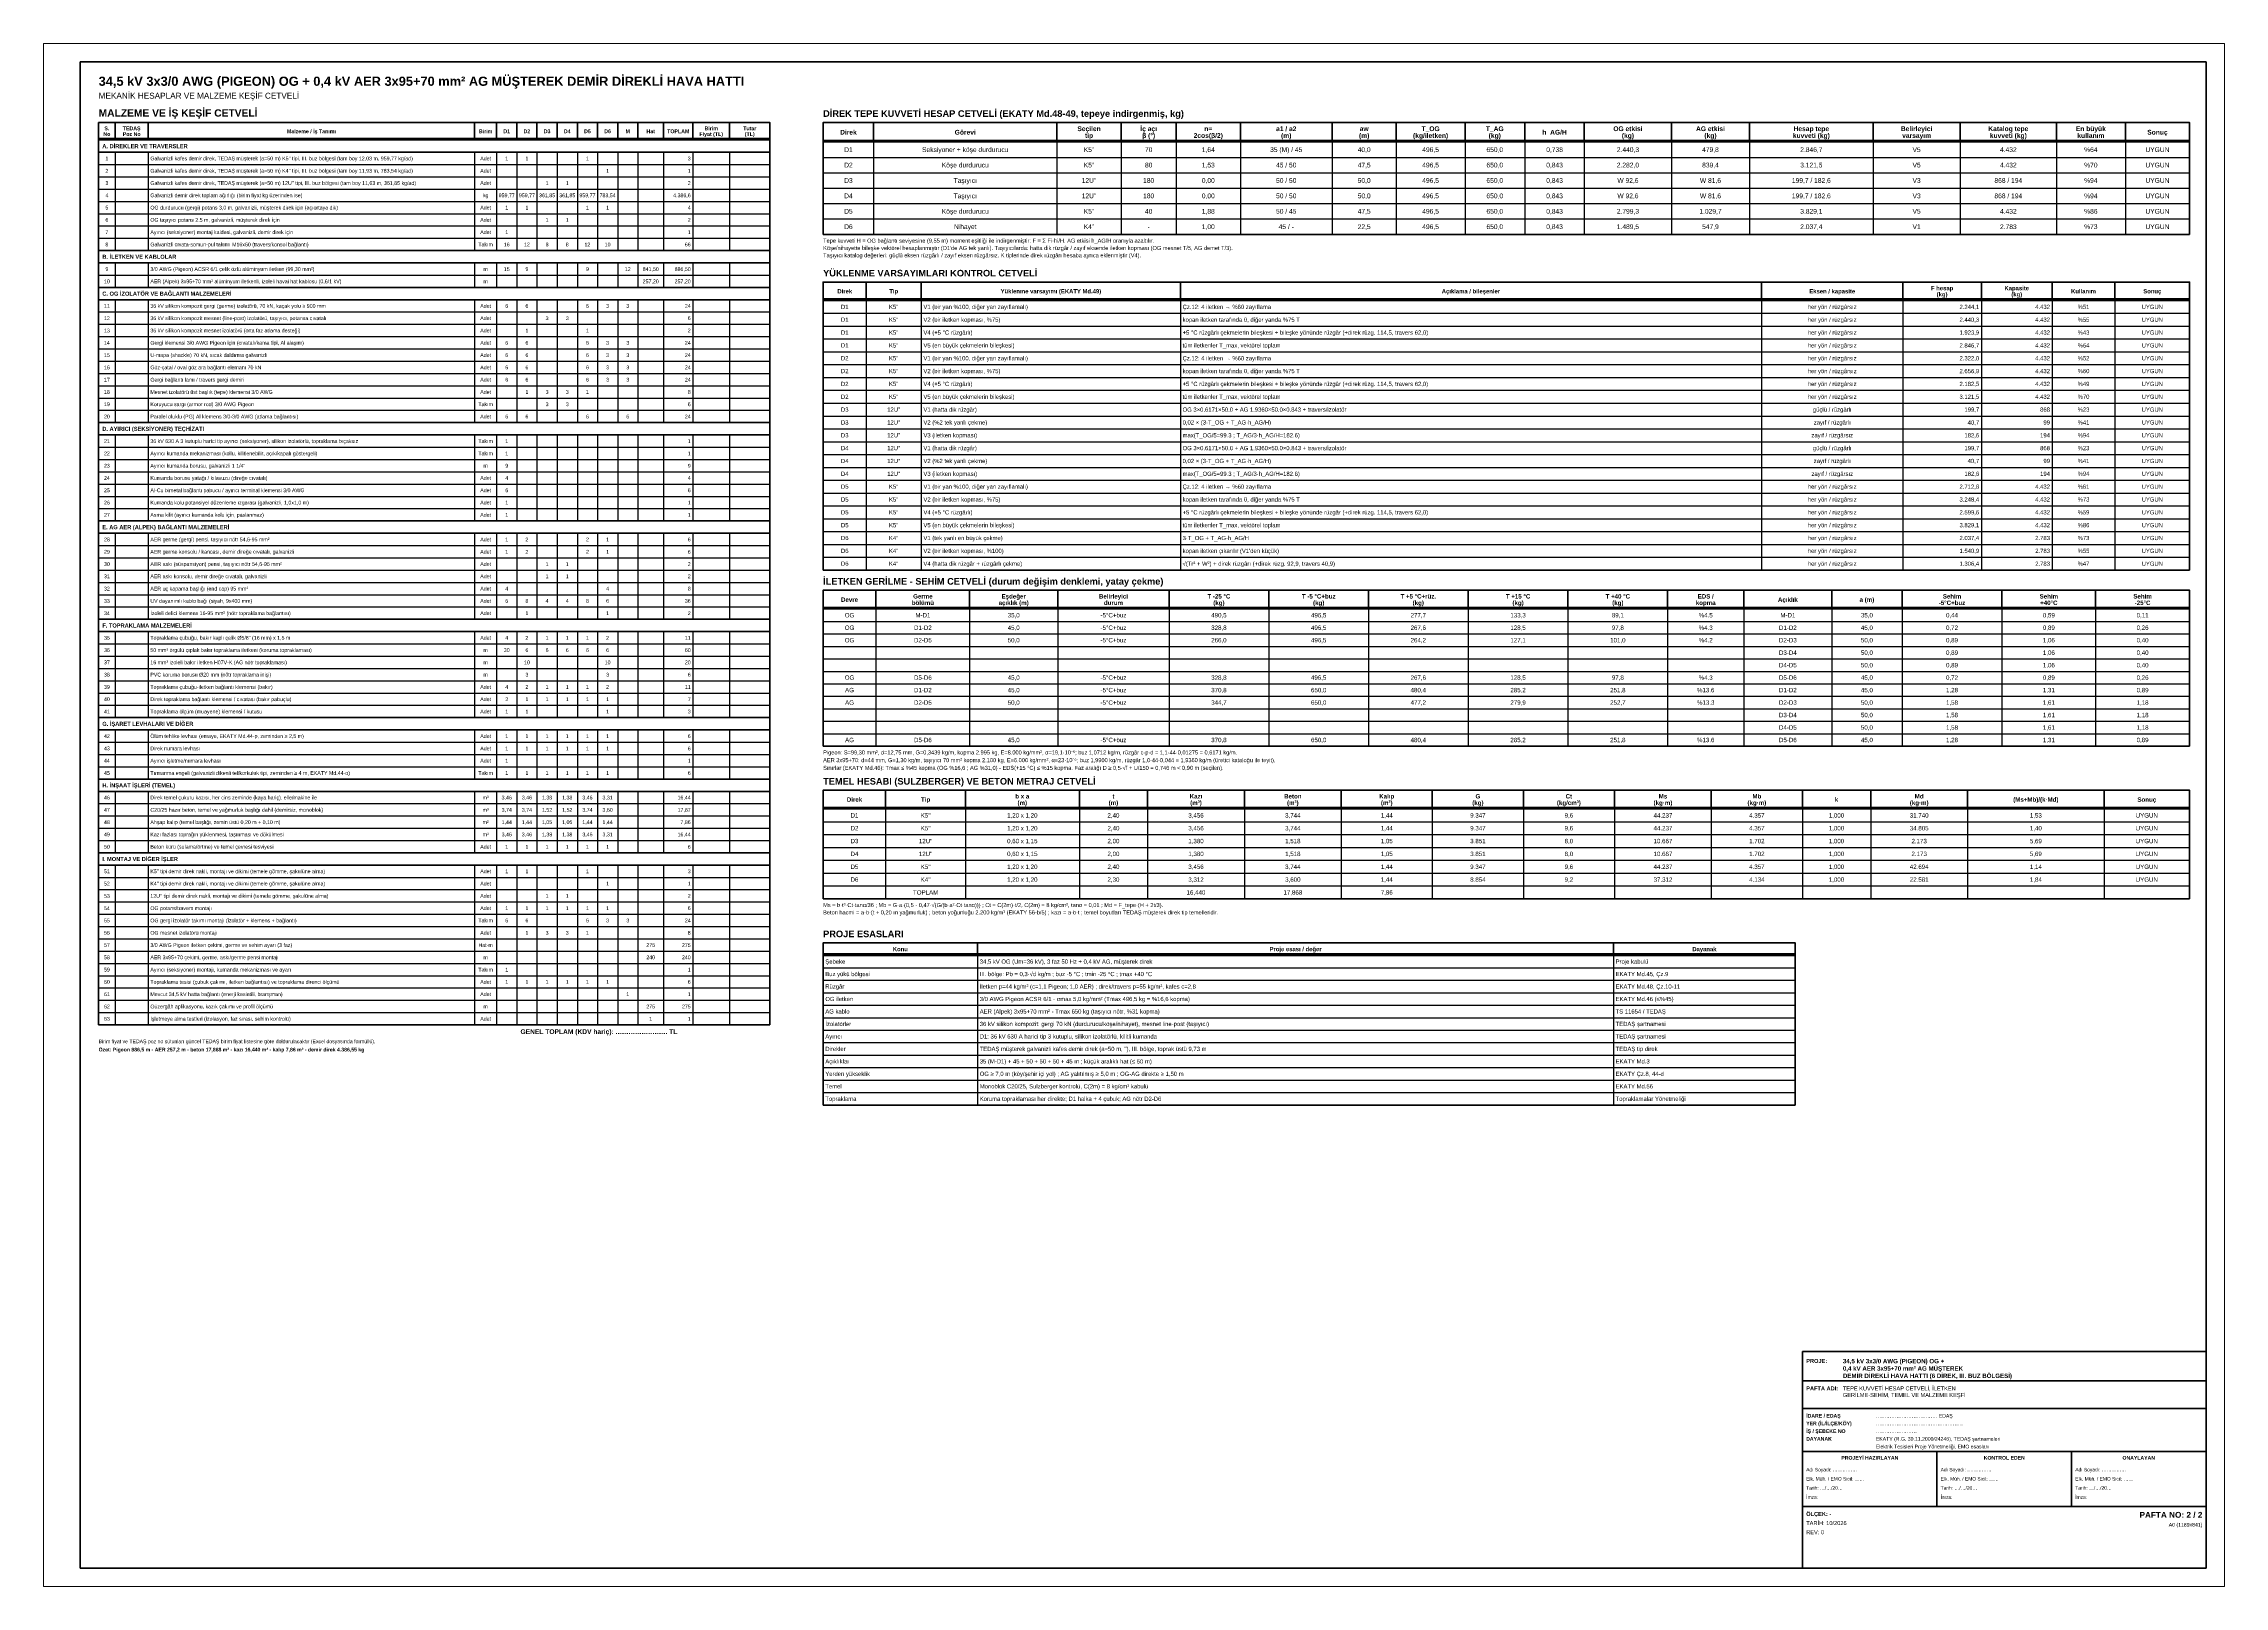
# Model space of a CAD drawing. Header units: millimetres. Extents: x 0 to 2439, y 0 to 841.
# Drawn here: x 1250 to 2439, y 0 to 841 of the extents above; entities that cross this region are included whole.
import ezdxf
from ezdxf.enums import TextEntityAlignment as Align

# ---------------------------------------------------------------- set-up
doc = ezdxf.new("R2010")
doc.units = ezdxf.units.MM
doc.header["$LTSCALE"] = 6
for name, color, linetype, lineweight in [('00-CERCEVE', 7, 'Continuous', 70), ('01-ANTET', 7, 'Continuous', 35), ('02-BASLIK', 7, 'Continuous', 50), ('42-TABLO', 7, 'Continuous', 25), ('43-TABLO-CERCEVE', 7, 'Continuous', 50)]:
    doc.layers.add(name, color=color, linetype=linetype, lineweight=lineweight)
doc.styles.add('TRK', font='arial.ttf', dxfattribs={"width": 0.9})
doc.styles.add('TRKB', font='arialbd.ttf', dxfattribs={"width": 0.9})

msp = doc.modelspace()

# ---------------------------------------------------------------- linework, layer by layer
at = {"layer": '00-CERCEVE', "lineweight": 18}
msp.add_lwpolyline([(1250, 0), (2439, 0), (2439, 841), (1250, 841)], close=True, dxfattribs=at)
at = {"layer": '00-CERCEVE'}
msp.add_lwpolyline([(1270, 10), (2429, 10), (2429, 831), (1270, 831)], close=True, dxfattribs=at)
at = {"layer": '01-ANTET'}
for p, q in [((2209, 112), (2429, 112)), ((2209, 97), (2429, 97)), ((2209, 73.6), (2429, 73.6)), ((2209, 43.6), (2429, 43.6))]:
    msp.add_line(p, q, dxfattribs=at)
at = {"layer": '01-ANTET', "lineweight": 50}
msp.add_lwpolyline([(2209, 10), (2429, 10), (2429, 128), (2209, 128)], close=True, dxfattribs=at)
at = {"layer": '01-ANTET'}
for points in [[(2209, 43.6), (2282.3, 43.6), (2282.3, 73.6), (2209, 73.6)], [(2282.3, 43.6), (2355.7, 43.6), (2355.7, 73.6), (2282.3, 73.6)], [(2355.7, 43.6), (2429, 43.6), (2429, 73.6), (2355.7, 73.6)]]:
    msp.add_lwpolyline(points, close=True, dxfattribs=at)
at = {"layer": '42-TABLO'}
for p, q in [((1702.5, 787.4), (1702.5, 779)), ((1802.5, 787.4), (1802.5, 779)), ((1837.5, 787.4), (1837.5, 779)), ((1867.5, 787.4), (1867.5, 779)), ((1902.5, 787.4), (1902.5, 779)), ((1952.5, 787.4), (1952.5, 779)), ((1987.5, 787.4), (1987.5, 779)), ((2025, 787.4), (2025, 779)), ((2057.5, 787.4), (2057.5, 779)), ((2090, 787.4), (2090, 779)), ((2137.5, 787.4), (2137.5, 779)), ((2180, 787.4), (2180, 779)), ((2247.5, 787.4), (2247.5, 779)), ((2295, 787.4), (2295, 779)), ((2347.5, 787.4), (2347.5, 779)), ((2385, 787.4), (2385, 779)), ((2420, 787.4), (2420, 779)), ((1280, 775.1), (1646, 775.1)), ((1289, 781.8), (1289, 775.1)), ((1289, 775.1), (1289, 768.4)), ((1307, 781.8), (1307, 775.1)), ((1307, 775.1), (1307, 768.4)), ((1485, 781.8), (1485, 775.1)), ((1485, 775.1), (1485, 768.4)), ((1497, 781.8), (1497, 775.1)), ((1497, 775.1), (1497, 768.4)), ((1508, 781.8), (1508, 775.1)), ((1508, 775.1), (1508, 768.4)), ((1519, 781.8), (1519, 775.1)), ((1519, 775.1), (1519, 768.4)), ((1530, 781.8), (1530, 775.1)), ((1530, 775.1), (1530, 768.4)), ((1541, 781.8), (1541, 775.1)), ((1541, 775.1), (1541, 768.4)), ((1552, 781.8), (1552, 775.1)), ((1552, 775.1), (1552, 768.4)), ((1563, 781.8), (1563, 775.1)), ((1563, 775.1), (1563, 768.4)), ((1574, 781.8), (1574, 775.1)), ((1574, 775.1), (1574, 768.4)), ((1588, 781.8), (1588, 775.1)), ((1588, 775.1), (1588, 768.4)), ((1604, 781.8), (1604, 775.1)), ((1604, 775.1), (1604, 768.4)), ((1624, 781.8), (1624, 775.1)), ((1624, 775.1), (1624, 768.4)), ((1646, 781.8), (1646, 775.1)), ((1646, 775.1), (1646, 768.4)), ((1675, 779), (2420, 779)), ((1702.5, 779), (1702.5, 770.6)), ((1802.5, 779), (1802.5, 770.6)), ((1837.5, 779), (1837.5, 770.6)), ((1867.5, 779), (1867.5, 770.6)), ((1902.5, 779), (1902.5, 770.6)), ((1952.5, 779), (1952.5, 770.6)), ((1987.5, 779), (1987.5, 770.6)), ((2025, 779), (2025, 770.6)), ((2057.5, 779), (2057.5, 770.6)), ((2090, 779), (2090, 770.6)), ((2137.5, 779), (2137.5, 770.6)), ((2180, 779), (2180, 770.6)), ((2247.5, 779), (2247.5, 770.6)), ((2295, 779), (2295, 770.6)), ((2347.5, 779), (2347.5, 770.6)), ((2385, 779), (2385, 770.6)), ((2420, 779), (2420, 770.6)), ((1280, 768.4), (1646, 768.4)), ((1280, 761.7), (1646, 761.7)), ((1289, 768.4), (1289, 761.7)), ((1289, 761.7), (1289, 755)), ((1307, 768.4), (1307, 761.7)), ((1307, 761.7), (1307, 755)), ((1485, 768.4), (1485, 761.7)), ((1485, 761.7), (1485, 755)), ((1497, 768.4), (1497, 761.7)), ((1497, 761.7), (1497, 755)), ((1508, 768.4), (1508, 761.7)), ((1508, 761.7), (1508, 755)), ((1519, 768.4), (1519, 761.7)), ((1519, 761.7), (1519, 755)), ((1530, 768.4), (1530, 761.7)), ((1530, 761.7), (1530, 755)), ((1541, 768.4), (1541, 761.7)), ((1541, 761.7), (1541, 755)), ((1552, 768.4), (1552, 761.7)), ((1552, 761.7), (1552, 755)), ((1563, 768.4), (1563, 761.7)), ((1563, 761.7), (1563, 755)), ((1574, 768.4), (1574, 761.7)), ((1574, 761.7), (1574, 755)), ((1588, 768.4), (1588, 761.7)), ((1588, 761.7), (1588, 755)), ((1604, 768.4), (1604, 761.7)), ((1604, 761.7), (1604, 755)), ((1624, 768.4), (1624, 761.7)), ((1624, 761.7), (1624, 755)), ((1646, 768.4), (1646, 761.7)), ((1646, 761.7), (1646, 755)), ((1675, 770.6), (2420, 770.6)), ((1675, 762.2), (2420, 762.2)), ((1702.5, 770.6), (1702.5, 762.2)), ((1702.5, 762.2), (1702.5, 753.8)), ((1802.5, 770.6), (1802.5, 762.2)), ((1802.5, 762.2), (1802.5, 753.8)), ((1837.5, 770.6), (1837.5, 762.2)), ((1837.5, 762.2), (1837.5, 753.8)), ((1867.5, 770.6), (1867.5, 762.2)), ((1867.5, 762.2), (1867.5, 753.8)), ((1902.5, 770.6), (1902.5, 762.2)), ((1902.5, 762.2), (1902.5, 753.8)), ((1952.5, 770.6), (1952.5, 762.2)), ((1952.5, 762.2), (1952.5, 753.8)), ((1987.5, 770.6), (1987.5, 762.2)), ((1987.5, 762.2), (1987.5, 753.8)), ((2025, 770.6), (2025, 762.2)), ((2025, 762.2), (2025, 753.8)), ((2057.5, 770.6), (2057.5, 762.2)), ((2057.5, 762.2), (2057.5, 753.8)), ((2090, 770.6), (2090, 762.2)), ((2090, 762.2), (2090, 753.8)), ((2137.5, 770.6), (2137.5, 762.2)), ((2137.5, 762.2), (2137.5, 753.8)), ((2180, 770.6), (2180, 762.2)), ((2180, 762.2), (2180, 753.8)), ((2247.5, 770.6), (2247.5, 762.2)), ((2247.5, 762.2), (2247.5, 753.8)), ((2295, 770.6), (2295, 762.2)), ((2295, 762.2), (2295, 753.8)), ((2347.5, 770.6), (2347.5, 762.2)), ((2347.5, 762.2), (2347.5, 753.8)), ((2385, 770.6), (2385, 762.2)), ((2385, 762.2), (2385, 753.8)), ((2420, 770.6), (2420, 762.2)), ((2420, 762.2), (2420, 753.8)), ((1280, 755), (1646, 755)), ((1289, 755), (1289, 748.3)), ((1307, 755), (1307, 748.3)), ((1485, 755), (1485, 748.3)), ((1497, 755), (1497, 748.3)), ((1508, 755), (1508, 748.3)), ((1519, 755), (1519, 748.3)), ((1530, 755), (1530, 748.3)), ((1541, 755), (1541, 748.3)), ((1552, 755), (1552, 748.3)), ((1563, 755), (1563, 748.3)), ((1574, 755), (1574, 748.3)), ((1588, 755), (1588, 748.3)), ((1604, 755), (1604, 748.3)), ((1624, 755), (1624, 748.3)), ((1646, 755), (1646, 748.3)), ((1675, 753.8), (2420, 753.8)), ((1702.5, 753.8), (1702.5, 745.4)), ((1802.5, 753.8), (1802.5, 745.4)), ((1837.5, 753.8), (1837.5, 745.4)), ((1867.5, 753.8), (1867.5, 745.4)), ((1902.5, 753.8), (1902.5, 745.4)), ((1952.5, 753.8), (1952.5, 745.4)), ((1987.5, 753.8), (1987.5, 745.4)), ((2025, 753.8), (2025, 745.4)), ((2057.5, 753.8), (2057.5, 745.4)), ((2090, 753.8), (2090, 745.4)), ((2137.5, 753.8), (2137.5, 745.4)), ((2180, 753.8), (2180, 745.4)), ((2247.5, 753.8), (2247.5, 745.4)), ((2295, 753.8), (2295, 745.4)), ((2347.5, 753.8), (2347.5, 745.4)), ((2385, 753.8), (2385, 745.4)), ((2420, 753.8), (2420, 745.4)), ((1280, 748.3), (1646, 748.3)), ((1280, 741.6), (1646, 741.6)), ((1289, 748.3), (1289, 741.6)), ((1289, 741.6), (1289, 734.9)), ((1307, 748.3), (1307, 741.6)), ((1307, 741.6), (1307, 734.9)), ((1485, 748.3), (1485, 741.6)), ((1485, 741.6), (1485, 734.9)), ((1497, 748.3), (1497, 741.6)), ((1497, 741.6), (1497, 734.9)), ((1508, 748.3), (1508, 741.6)), ((1508, 741.6), (1508, 734.9)), ((1519, 748.3), (1519, 741.6)), ((1519, 741.6), (1519, 734.9)), ((1530, 748.3), (1530, 741.6)), ((1530, 741.6), (1530, 734.9)), ((1541, 748.3), (1541, 741.6)), ((1541, 741.6), (1541, 734.9)), ((1552, 748.3), (1552, 741.6)), ((1552, 741.6), (1552, 734.9)), ((1563, 748.3), (1563, 741.6)), ((1563, 741.6), (1563, 734.9)), ((1574, 748.3), (1574, 741.6)), ((1574, 741.6), (1574, 734.9)), ((1588, 748.3), (1588, 741.6)), ((1588, 741.6), (1588, 734.9)), ((1604, 748.3), (1604, 741.6)), ((1604, 741.6), (1604, 734.9)), ((1624, 748.3), (1624, 741.6)), ((1624, 741.6), (1624, 734.9)), ((1646, 748.3), (1646, 741.6)), ((1646, 741.6), (1646, 734.9)), ((1675, 745.4), (2420, 745.4)), ((1702.5, 745.4), (1702.5, 737)), ((1802.5, 745.4), (1802.5, 737)), ((1837.5, 745.4), (1837.5, 737)), ((1867.5, 745.4), (1867.5, 737)), ((1902.5, 745.4), (1902.5, 737)), ((1952.5, 745.4), (1952.5, 737)), ((1987.5, 745.4), (1987.5, 737)), ((2025, 745.4), (2025, 737)), ((2057.5, 745.4), (2057.5, 737)), ((2090, 745.4), (2090, 737)), ((2137.5, 745.4), (2137.5, 737)), ((2180, 745.4), (2180, 737)), ((2247.5, 745.4), (2247.5, 737)), ((2295, 745.4), (2295, 737)), ((2347.5, 745.4), (2347.5, 737)), ((2385, 745.4), (2385, 737)), ((2420, 745.4), (2420, 737)), ((1280, 734.9), (1646, 734.9)), ((1280, 728.2), (1646, 728.2)), ((1289, 734.9), (1289, 728.2)), ((1307, 734.9), (1307, 728.2)), ((1485, 734.9), (1485, 728.2)), ((1497, 734.9), (1497, 728.2)), ((1508, 734.9), (1508, 728.2)), ((1519, 734.9), (1519, 728.2)), ((1530, 734.9), (1530, 728.2)), ((1541, 734.9), (1541, 728.2)), ((1552, 734.9), (1552, 728.2)), ((1563, 734.9), (1563, 728.2)), ((1574, 734.9), (1574, 728.2)), ((1588, 734.9), (1588, 728.2)), ((1604, 734.9), (1604, 728.2)), ((1624, 734.9), (1624, 728.2)), ((1646, 734.9), (1646, 728.2)), ((1675, 737), (2420, 737)), ((1280, 714.8), (1646, 714.8)), ((1289, 721.5), (1289, 714.8)), ((1289, 714.8), (1289, 708.1)), ((1307, 721.5), (1307, 714.8)), ((1307, 714.8), (1307, 708.1)), ((1485, 721.5), (1485, 714.8)), ((1485, 714.8), (1485, 708.1)), ((1497, 721.5), (1497, 714.8)), ((1497, 714.8), (1497, 708.1)), ((1508, 721.5), (1508, 714.8)), ((1508, 714.8), (1508, 708.1)), ((1519, 721.5), (1519, 714.8)), ((1519, 714.8), (1519, 708.1)), ((1530, 721.5), (1530, 714.8)), ((1530, 714.8), (1530, 708.1)), ((1541, 721.5), (1541, 714.8)), ((1541, 714.8), (1541, 708.1)), ((1552, 721.5), (1552, 714.8)), ((1552, 714.8), (1552, 708.1)), ((1563, 721.5), (1563, 714.8)), ((1563, 714.8), (1563, 708.1)), ((1574, 721.5), (1574, 714.8)), ((1574, 714.8), (1574, 708.1)), ((1588, 721.5), (1588, 714.8)), ((1588, 714.8), (1588, 708.1)), ((1604, 721.5), (1604, 714.8)), ((1604, 714.8), (1604, 708.1)), ((1624, 721.5), (1624, 714.8)), ((1624, 714.8), (1624, 708.1)), ((1646, 721.5), (1646, 714.8)), ((1646, 714.8), (1646, 708.1)), ((1280, 708.1), (1646, 708.1)), ((1280, 694.7), (1646, 694.7)), ((1289, 701.4), (1289, 694.7)), ((1289, 694.7), (1289, 688)), ((1307, 701.4), (1307, 694.7)), ((1307, 694.7), (1307, 688)), ((1485, 701.4), (1485, 694.7)), ((1485, 694.7), (1485, 688)), ((1497, 701.4), (1497, 694.7)), ((1497, 694.7), (1497, 688)), ((1508, 701.4), (1508, 694.7)), ((1508, 694.7), (1508, 688)), ((1519, 701.4), (1519, 694.7)), ((1519, 694.7), (1519, 688)), ((1530, 701.4), (1530, 694.7)), ((1530, 694.7), (1530, 688)), ((1541, 701.4), (1541, 694.7)), ((1541, 694.7), (1541, 688)), ((1552, 701.4), (1552, 694.7)), ((1552, 694.7), (1552, 688)), ((1563, 701.4), (1563, 694.7)), ((1563, 694.7), (1563, 688)), ((1574, 701.4), (1574, 694.7)), ((1574, 694.7), (1574, 688)), ((1588, 701.4), (1588, 694.7)), ((1588, 694.7), (1588, 688)), ((1604, 701.4), (1604, 694.7)), ((1604, 694.7), (1604, 688)), ((1624, 701.4), (1624, 694.7)), ((1624, 694.7), (1624, 688)), ((1646, 701.4), (1646, 694.7)), ((1646, 694.7), (1646, 688)), ((1675, 694), (2420, 694)), ((1698.5, 701), (1698.5, 694)), ((1698.5, 694), (1698.5, 687)), ((1728.5, 701), (1728.5, 694)), ((1728.5, 694), (1728.5, 687)), ((1869.8, 701), (1869.8, 694)), ((1869.8, 694), (1869.8, 687)), ((2186.7, 701), (2186.7, 694)), ((2186.7, 694), (2186.7, 687)), ((2263.7, 701), (2263.7, 694)), ((2263.7, 694), (2263.7, 687)), ((2306.5, 701), (2306.5, 694)), ((2306.5, 694), (2306.5, 687)), ((2345.1, 701), (2345.1, 694)), ((2345.1, 694), (2345.1, 687)), ((2379.3, 701), (2379.3, 694)), ((2379.3, 694), (2379.3, 687)), ((2420, 701), (2420, 694)), ((2420, 694), (2420, 687)), ((1280, 688), (1646, 688)), ((1280, 681.3), (1646, 681.3)), ((1289, 688), (1289, 681.3)), ((1289, 681.3), (1289, 674.6)), ((1307, 688), (1307, 681.3)), ((1307, 681.3), (1307, 674.6)), ((1485, 688), (1485, 681.3)), ((1485, 681.3), (1485, 674.6)), ((1497, 688), (1497, 681.3)), ((1497, 681.3), (1497, 674.6)), ((1508, 688), (1508, 681.3)), ((1508, 681.3), (1508, 674.6)), ((1519, 688), (1519, 681.3)), ((1519, 681.3), (1519, 674.6)), ((1530, 688), (1530, 681.3)), ((1530, 681.3), (1530, 674.6)), ((1541, 688), (1541, 681.3)), ((1541, 681.3), (1541, 674.6)), ((1552, 688), (1552, 681.3)), ((1552, 681.3), (1552, 674.6)), ((1563, 688), (1563, 681.3)), ((1563, 681.3), (1563, 674.6)), ((1574, 688), (1574, 681.3)), ((1574, 681.3), (1574, 674.6)), ((1588, 688), (1588, 681.3)), ((1588, 681.3), (1588, 674.6)), ((1604, 688), (1604, 681.3)), ((1604, 681.3), (1604, 674.6)), ((1624, 688), (1624, 681.3)), ((1624, 681.3), (1624, 674.6)), ((1646, 688), (1646, 681.3)), ((1646, 681.3), (1646, 674.6)), ((1675, 687), (2420, 687)), ((1675, 680), (2420, 680)), ((1698.5, 687), (1698.5, 680)), ((1698.5, 680), (1698.5, 673)), ((1728.5, 687), (1728.5, 680)), ((1728.5, 680), (1728.5, 673)), ((1869.8, 687), (1869.8, 680)), ((1869.8, 680), (1869.8, 673)), ((2186.7, 687), (2186.7, 680)), ((2186.7, 680), (2186.7, 673)), ((2263.7, 687), (2263.7, 680)), ((2263.7, 680), (2263.7, 673)), ((2306.5, 687), (2306.5, 680)), ((2306.5, 680), (2306.5, 673)), ((2345.1, 687), (2345.1, 680)), ((2345.1, 680), (2345.1, 673)), ((2379.3, 687), (2379.3, 680)), ((2379.3, 680), (2379.3, 673)), ((2420, 687), (2420, 680)), ((2420, 680), (2420, 673)), ((1280, 674.6), (1646, 674.6)), ((1280, 667.9), (1646, 667.9)), ((1289, 674.6), (1289, 667.9)), ((1289, 667.9), (1289, 661.2)), ((1307, 674.6), (1307, 667.9)), ((1307, 667.9), (1307, 661.2)), ((1485, 674.6), (1485, 667.9)), ((1485, 667.9), (1485, 661.2)), ((1497, 674.6), (1497, 667.9)), ((1497, 667.9), (1497, 661.2)), ((1508, 674.6), (1508, 667.9)), ((1508, 667.9), (1508, 661.2)), ((1519, 674.6), (1519, 667.9)), ((1519, 667.9), (1519, 661.2)), ((1530, 674.6), (1530, 667.9)), ((1530, 667.9), (1530, 661.2)), ((1541, 674.6), (1541, 667.9)), ((1541, 667.9), (1541, 661.2)), ((1552, 674.6), (1552, 667.9)), ((1552, 667.9), (1552, 661.2)), ((1563, 674.6), (1563, 667.9)), ((1563, 667.9), (1563, 661.2)), ((1574, 674.6), (1574, 667.9)), ((1574, 667.9), (1574, 661.2)), ((1588, 674.6), (1588, 667.9)), ((1588, 667.9), (1588, 661.2)), ((1604, 674.6), (1604, 667.9)), ((1604, 667.9), (1604, 661.2)), ((1624, 674.6), (1624, 667.9)), ((1624, 667.9), (1624, 661.2)), ((1646, 674.6), (1646, 667.9)), ((1646, 667.9), (1646, 661.2)), ((1675, 673), (2420, 673)), ((1675, 666), (2420, 666)), ((1698.5, 673), (1698.5, 666)), ((1698.5, 666), (1698.5, 659)), ((1728.5, 673), (1728.5, 666)), ((1728.5, 666), (1728.5, 659)), ((1869.8, 673), (1869.8, 666)), ((1869.8, 666), (1869.8, 659)), ((2186.7, 673), (2186.7, 666)), ((2186.7, 666), (2186.7, 659)), ((2263.7, 673), (2263.7, 666)), ((2263.7, 666), (2263.7, 659)), ((2306.5, 673), (2306.5, 666)), ((2306.5, 666), (2306.5, 659)), ((2345.1, 673), (2345.1, 666)), ((2345.1, 666), (2345.1, 659)), ((2379.3, 673), (2379.3, 666)), ((2379.3, 666), (2379.3, 659)), ((2420, 673), (2420, 666)), ((2420, 666), (2420, 659)), ((1280, 661.2), (1646, 661.2)), ((1280, 654.5), (1646, 654.5)), ((1289, 661.2), (1289, 654.5)), ((1289, 654.5), (1289, 647.8)), ((1307, 661.2), (1307, 654.5)), ((1307, 654.5), (1307, 647.8)), ((1485, 661.2), (1485, 654.5)), ((1485, 654.5), (1485, 647.8)), ((1497, 661.2), (1497, 654.5)), ((1497, 654.5), (1497, 647.8)), ((1508, 661.2), (1508, 654.5)), ((1508, 654.5), (1508, 647.8)), ((1519, 661.2), (1519, 654.5)), ((1519, 654.5), (1519, 647.8)), ((1530, 661.2), (1530, 654.5)), ((1530, 654.5), (1530, 647.8)), ((1541, 661.2), (1541, 654.5)), ((1541, 654.5), (1541, 647.8)), ((1552, 661.2), (1552, 654.5)), ((1552, 654.5), (1552, 647.8)), ((1563, 661.2), (1563, 654.5)), ((1563, 654.5), (1563, 647.8)), ((1574, 661.2), (1574, 654.5)), ((1574, 654.5), (1574, 647.8)), ((1588, 661.2), (1588, 654.5)), ((1588, 654.5), (1588, 647.8)), ((1604, 661.2), (1604, 654.5)), ((1604, 654.5), (1604, 647.8)), ((1624, 661.2), (1624, 654.5)), ((1624, 654.5), (1624, 647.8)), ((1646, 661.2), (1646, 654.5)), ((1646, 654.5), (1646, 647.8)), ((1675, 659), (2420, 659)), ((1698.5, 659), (1698.5, 652)), ((1728.5, 659), (1728.5, 652)), ((1869.8, 659), (1869.8, 652)), ((2186.7, 659), (2186.7, 652)), ((2263.7, 659), (2263.7, 652)), ((2306.5, 659), (2306.5, 652)), ((2345.1, 659), (2345.1, 652)), ((2379.3, 659), (2379.3, 652)), ((2420, 659), (2420, 652)), ((1280, 647.8), (1646, 647.8)), ((1289, 647.8), (1289, 641.1)), ((1307, 647.8), (1307, 641.1)), ((1485, 647.8), (1485, 641.1)), ((1497, 647.8), (1497, 641.1)), ((1508, 647.8), (1508, 641.1)), ((1519, 647.8), (1519, 641.1)), ((1530, 647.8), (1530, 641.1)), ((1541, 647.8), (1541, 641.1)), ((1552, 647.8), (1552, 641.1)), ((1563, 647.8), (1563, 641.1)), ((1574, 647.8), (1574, 641.1)), ((1588, 647.8), (1588, 641.1)), ((1604, 647.8), (1604, 641.1)), ((1624, 647.8), (1624, 641.1)), ((1646, 647.8), (1646, 641.1)), ((1675, 652), (2420, 652)), ((1675, 645), (2420, 645)), ((1698.5, 652), (1698.5, 645)), ((1698.5, 645), (1698.5, 638)), ((1728.5, 652), (1728.5, 645)), ((1728.5, 645), (1728.5, 638)), ((1869.8, 652), (1869.8, 645)), ((1869.8, 645), (1869.8, 638)), ((2186.7, 652), (2186.7, 645)), ((2186.7, 645), (2186.7, 638)), ((2263.7, 652), (2263.7, 645)), ((2263.7, 645), (2263.7, 638)), ((2306.5, 652), (2306.5, 645)), ((2306.5, 645), (2306.5, 638)), ((2345.1, 652), (2345.1, 645)), ((2345.1, 645), (2345.1, 638)), ((2379.3, 652), (2379.3, 645)), ((2379.3, 645), (2379.3, 638)), ((2420, 652), (2420, 645)), ((2420, 645), (2420, 638)), ((1280, 641.1), (1646, 641.1)), ((1280, 634.4), (1646, 634.4)), ((1289, 641.1), (1289, 634.4)), ((1307, 641.1), (1307, 634.4)), ((1485, 641.1), (1485, 634.4)), ((1497, 641.1), (1497, 634.4)), ((1508, 641.1), (1508, 634.4)), ((1519, 641.1), (1519, 634.4)), ((1530, 641.1), (1530, 634.4)), ((1541, 641.1), (1541, 634.4)), ((1552, 641.1), (1552, 634.4)), ((1563, 641.1), (1563, 634.4)), ((1574, 641.1), (1574, 634.4)), ((1588, 641.1), (1588, 634.4)), ((1604, 641.1), (1604, 634.4)), ((1624, 641.1), (1624, 634.4)), ((1646, 641.1), (1646, 634.4)), ((1675, 638), (2420, 638)), ((1675, 631), (2420, 631)), ((1698.5, 638), (1698.5, 631)), ((1698.5, 631), (1698.5, 624)), ((1728.5, 638), (1728.5, 631)), ((1728.5, 631), (1728.5, 624)), ((1869.8, 638), (1869.8, 631)), ((1869.8, 631), (1869.8, 624)), ((2186.7, 638), (2186.7, 631)), ((2186.7, 631), (2186.7, 624)), ((2263.7, 638), (2263.7, 631)), ((2263.7, 631), (2263.7, 624)), ((2306.5, 638), (2306.5, 631)), ((2306.5, 631), (2306.5, 624)), ((2345.1, 638), (2345.1, 631)), ((2345.1, 631), (2345.1, 624)), ((2379.3, 638), (2379.3, 631)), ((2379.3, 631), (2379.3, 624)), ((2420, 638), (2420, 631)), ((2420, 631), (2420, 624)), ((1280, 621), (1646, 621)), ((1289, 627.7), (1289, 621)), ((1289, 621), (1289, 614.3)), ((1307, 627.7), (1307, 621)), ((1307, 621), (1307, 614.3)), ((1485, 627.7), (1485, 621)), ((1485, 621), (1485, 614.3)), ((1497, 627.7), (1497, 621)), ((1497, 621), (1497, 614.3)), ((1508, 627.7), (1508, 621)), ((1508, 621), (1508, 614.3)), ((1519, 627.7), (1519, 621)), ((1519, 621), (1519, 614.3)), ((1530, 627.7), (1530, 621)), ((1530, 621), (1530, 614.3)), ((1541, 627.7), (1541, 621)), ((1541, 621), (1541, 614.3)), ((1552, 627.7), (1552, 621)), ((1552, 621), (1552, 614.3)), ((1563, 627.7), (1563, 621)), ((1563, 621), (1563, 614.3)), ((1574, 627.7), (1574, 621)), ((1574, 621), (1574, 614.3)), ((1588, 627.7), (1588, 621)), ((1588, 621), (1588, 614.3)), ((1604, 627.7), (1604, 621)), ((1604, 621), (1604, 614.3)), ((1624, 627.7), (1624, 621)), ((1624, 621), (1624, 614.3)), ((1646, 627.7), (1646, 621)), ((1646, 621), (1646, 614.3)), ((1675, 624), (2420, 624)), ((1698.5, 624), (1698.5, 617)), ((1728.5, 624), (1728.5, 617)), ((1869.8, 624), (1869.8, 617)), ((2186.7, 624), (2186.7, 617)), ((2263.7, 624), (2263.7, 617)), ((2306.5, 624), (2306.5, 617)), ((2345.1, 624), (2345.1, 617)), ((2379.3, 624), (2379.3, 617)), ((2420, 624), (2420, 617)), ((1280, 614.3), (1646, 614.3)), ((1280, 607.6), (1646, 607.6)), ((1289, 614.3), (1289, 607.6)), ((1289, 607.6), (1289, 600.9)), ((1307, 614.3), (1307, 607.6)), ((1307, 607.6), (1307, 600.9)), ((1485, 614.3), (1485, 607.6)), ((1485, 607.6), (1485, 600.9)), ((1497, 614.3), (1497, 607.6)), ((1497, 607.6), (1497, 600.9)), ((1508, 614.3), (1508, 607.6)), ((1508, 607.6), (1508, 600.9)), ((1519, 614.3), (1519, 607.6)), ((1519, 607.6), (1519, 600.9)), ((1530, 614.3), (1530, 607.6)), ((1530, 607.6), (1530, 600.9)), ((1541, 614.3), (1541, 607.6)), ((1541, 607.6), (1541, 600.9)), ((1552, 614.3), (1552, 607.6)), ((1552, 607.6), (1552, 600.9)), ((1563, 614.3), (1563, 607.6)), ((1563, 607.6), (1563, 600.9)), ((1574, 614.3), (1574, 607.6)), ((1574, 607.6), (1574, 600.9)), ((1588, 614.3), (1588, 607.6)), ((1588, 607.6), (1588, 600.9)), ((1604, 614.3), (1604, 607.6)), ((1604, 607.6), (1604, 600.9)), ((1624, 614.3), (1624, 607.6)), ((1624, 607.6), (1624, 600.9)), ((1646, 614.3), (1646, 607.6)), ((1646, 607.6), (1646, 600.9)), ((1675, 617), (2420, 617)), ((1675, 610), (2420, 610)), ((1698.5, 617), (1698.5, 610)), ((1698.5, 610), (1698.5, 603)), ((1728.5, 617), (1728.5, 610)), ((1728.5, 610), (1728.5, 603)), ((1869.8, 617), (1869.8, 610)), ((1869.8, 610), (1869.8, 603)), ((2186.7, 617), (2186.7, 610)), ((2186.7, 610), (2186.7, 603)), ((2263.7, 617), (2263.7, 610)), ((2263.7, 610), (2263.7, 603)), ((2306.5, 617), (2306.5, 610)), ((2306.5, 610), (2306.5, 603)), ((2345.1, 617), (2345.1, 610)), ((2345.1, 610), (2345.1, 603)), ((2379.3, 617), (2379.3, 610)), ((2379.3, 610), (2379.3, 603)), ((2420, 617), (2420, 610)), ((2420, 610), (2420, 603)), ((1280, 600.9), (1646, 600.9)), ((1289, 600.9), (1289, 594.2)), ((1307, 600.9), (1307, 594.2)), ((1485, 600.9), (1485, 594.2)), ((1497, 600.9), (1497, 594.2)), ((1508, 600.9), (1508, 594.2)), ((1519, 600.9), (1519, 594.2)), ((1530, 600.9), (1530, 594.2)), ((1541, 600.9), (1541, 594.2)), ((1552, 600.9), (1552, 594.2)), ((1563, 600.9), (1563, 594.2)), ((1574, 600.9), (1574, 594.2)), ((1588, 600.9), (1588, 594.2)), ((1604, 600.9), (1604, 594.2)), ((1624, 600.9), (1624, 594.2)), ((1646, 600.9), (1646, 594.2)), ((1675, 603), (2420, 603)), ((1675, 596), (2420, 596)), ((1698.5, 603), (1698.5, 596)), ((1698.5, 596), (1698.5, 589)), ((1728.5, 603), (1728.5, 596)), ((1728.5, 596), (1728.5, 589)), ((1869.8, 603), (1869.8, 596)), ((1869.8, 596), (1869.8, 589)), ((2186.7, 603), (2186.7, 596)), ((2186.7, 596), (2186.7, 589)), ((2263.7, 603), (2263.7, 596)), ((2263.7, 596), (2263.7, 589)), ((2306.5, 603), (2306.5, 596)), ((2306.5, 596), (2306.5, 589)), ((2345.1, 603), (2345.1, 596)), ((2345.1, 596), (2345.1, 589)), ((2379.3, 603), (2379.3, 596)), ((2379.3, 596), (2379.3, 589)), ((2420, 603), (2420, 596)), ((2420, 596), (2420, 589)), ((1280, 594.2), (1646, 594.2)), ((1280, 587.5), (1646, 587.5)), ((1289, 594.2), (1289, 587.5)), ((1289, 587.5), (1289, 580.8)), ((1307, 594.2), (1307, 587.5)), ((1307, 587.5), (1307, 580.8)), ((1485, 594.2), (1485, 587.5)), ((1485, 587.5), (1485, 580.8)), ((1497, 594.2), (1497, 587.5)), ((1497, 587.5), (1497, 580.8)), ((1508, 594.2), (1508, 587.5)), ((1508, 587.5), (1508, 580.8)), ((1519, 594.2), (1519, 587.5)), ((1519, 587.5), (1519, 580.8)), ((1530, 594.2), (1530, 587.5)), ((1530, 587.5), (1530, 580.8)), ((1541, 594.2), (1541, 587.5)), ((1541, 587.5), (1541, 580.8)), ((1552, 594.2), (1552, 587.5)), ((1552, 587.5), (1552, 580.8)), ((1563, 594.2), (1563, 587.5)), ((1563, 587.5), (1563, 580.8)), ((1574, 594.2), (1574, 587.5)), ((1574, 587.5), (1574, 580.8)), ((1588, 594.2), (1588, 587.5)), ((1588, 587.5), (1588, 580.8)), ((1604, 594.2), (1604, 587.5)), ((1604, 587.5), (1604, 580.8)), ((1624, 594.2), (1624, 587.5)), ((1624, 587.5), (1624, 580.8)), ((1646, 594.2), (1646, 587.5)), ((1646, 587.5), (1646, 580.8)), ((1675, 589), (2420, 589)), ((1698.5, 589), (1698.5, 582)), ((1728.5, 589), (1728.5, 582)), ((1869.8, 589), (1869.8, 582)), ((2186.7, 589), (2186.7, 582)), ((2263.7, 589), (2263.7, 582)), ((2306.5, 589), (2306.5, 582)), ((2345.1, 589), (2345.1, 582)), ((2379.3, 589), (2379.3, 582)), ((2420, 589), (2420, 582)), ((1280, 580.8), (1646, 580.8)), ((1289, 574.1), (1289, 567.4)), ((1307, 574.1), (1307, 567.4)), ((1485, 574.1), (1485, 567.4)), ((1497, 574.1), (1497, 567.4)), ((1508, 574.1), (1508, 567.4)), ((1519, 574.1), (1519, 567.4)), ((1530, 574.1), (1530, 567.4)), ((1541, 574.1), (1541, 567.4)), ((1552, 574.1), (1552, 567.4)), ((1563, 574.1), (1563, 567.4)), ((1574, 574.1), (1574, 567.4)), ((1588, 574.1), (1588, 567.4)), ((1604, 574.1), (1604, 567.4)), ((1624, 574.1), (1624, 567.4)), ((1646, 574.1), (1646, 567.4)), ((1675, 582), (2420, 582)), ((1675, 575), (2420, 575)), ((1698.5, 582), (1698.5, 575)), ((1698.5, 575), (1698.5, 568)), ((1728.5, 582), (1728.5, 575)), ((1728.5, 575), (1728.5, 568)), ((1869.8, 582), (1869.8, 575)), ((1869.8, 575), (1869.8, 568)), ((2186.7, 582), (2186.7, 575)), ((2186.7, 575), (2186.7, 568)), ((2263.7, 582), (2263.7, 575)), ((2263.7, 575), (2263.7, 568)), ((2306.5, 582), (2306.5, 575)), ((2306.5, 575), (2306.5, 568)), ((2345.1, 582), (2345.1, 575)), ((2345.1, 575), (2345.1, 568)), ((2379.3, 582), (2379.3, 575)), ((2379.3, 575), (2379.3, 568)), ((2420, 582), (2420, 575)), ((2420, 575), (2420, 568)), ((1280, 567.4), (1646, 567.4)), ((1280, 560.7), (1646, 560.7)), ((1289, 567.4), (1289, 560.7)), ((1289, 560.7), (1289, 554)), ((1307, 567.4), (1307, 560.7)), ((1307, 560.7), (1307, 554)), ((1485, 567.4), (1485, 560.7)), ((1485, 560.7), (1485, 554)), ((1497, 567.4), (1497, 560.7)), ((1497, 560.7), (1497, 554)), ((1508, 567.4), (1508, 560.7)), ((1508, 560.7), (1508, 554)), ((1519, 567.4), (1519, 560.7)), ((1519, 560.7), (1519, 554)), ((1530, 567.4), (1530, 560.7)), ((1530, 560.7), (1530, 554)), ((1541, 567.4), (1541, 560.7)), ((1541, 560.7), (1541, 554)), ((1552, 567.4), (1552, 560.7)), ((1552, 560.7), (1552, 554)), ((1563, 567.4), (1563, 560.7)), ((1563, 560.7), (1563, 554)), ((1574, 567.4), (1574, 560.7)), ((1574, 560.7), (1574, 554)), ((1588, 567.4), (1588, 560.7)), ((1588, 560.7), (1588, 554)), ((1604, 567.4), (1604, 560.7)), ((1604, 560.7), (1604, 554)), ((1624, 567.4), (1624, 560.7)), ((1624, 560.7), (1624, 554)), ((1646, 567.4), (1646, 560.7)), ((1646, 560.7), (1646, 554)), ((1675, 568), (2420, 568)), ((1675, 561), (2420, 561)), ((1698.5, 568), (1698.5, 561)), ((1698.5, 561), (1698.5, 554)), ((1728.5, 568), (1728.5, 561)), ((1728.5, 561), (1728.5, 554)), ((1869.8, 568), (1869.8, 561)), ((1869.8, 561), (1869.8, 554)), ((2186.7, 568), (2186.7, 561)), ((2186.7, 561), (2186.7, 554)), ((2263.7, 568), (2263.7, 561)), ((2263.7, 561), (2263.7, 554)), ((2306.5, 568), (2306.5, 561)), ((2306.5, 561), (2306.5, 554)), ((2345.1, 568), (2345.1, 561)), ((2345.1, 561), (2345.1, 554)), ((2379.3, 568), (2379.3, 561)), ((2379.3, 561), (2379.3, 554)), ((2420, 568), (2420, 561)), ((2420, 561), (2420, 554)), ((1280, 554), (1646, 554)), ((1280, 547.3), (1646, 547.3)), ((1289, 554), (1289, 547.3)), ((1289, 547.3), (1289, 540.6)), ((1307, 554), (1307, 547.3)), ((1307, 547.3), (1307, 540.6)), ((1485, 554), (1485, 547.3)), ((1485, 547.3), (1485, 540.6)), ((1497, 554), (1497, 547.3)), ((1497, 547.3), (1497, 540.6)), ((1508, 554), (1508, 547.3)), ((1508, 547.3), (1508, 540.6)), ((1519, 554), (1519, 547.3)), ((1519, 547.3), (1519, 540.6)), ((1530, 554), (1530, 547.3)), ((1530, 547.3), (1530, 540.6)), ((1541, 554), (1541, 547.3)), ((1541, 547.3), (1541, 540.6)), ((1552, 554), (1552, 547.3)), ((1552, 547.3), (1552, 540.6)), ((1563, 554), (1563, 547.3)), ((1563, 547.3), (1563, 540.6)), ((1574, 554), (1574, 547.3)), ((1574, 547.3), (1574, 540.6)), ((1588, 554), (1588, 547.3)), ((1588, 547.3), (1588, 540.6)), ((1604, 554), (1604, 547.3)), ((1604, 547.3), (1604, 540.6)), ((1624, 554), (1624, 547.3)), ((1624, 547.3), (1624, 540.6)), ((1646, 554), (1646, 547.3)), ((1646, 547.3), (1646, 540.6)), ((1675, 554), (2420, 554)), ((1280, 540.6), (1646, 540.6)), ((1289, 540.6), (1289, 533.9)), ((1307, 540.6), (1307, 533.9)), ((1485, 540.6), (1485, 533.9)), ((1497, 540.6), (1497, 533.9)), ((1508, 540.6), (1508, 533.9)), ((1519, 540.6), (1519, 533.9)), ((1530, 540.6), (1530, 533.9)), ((1541, 540.6), (1541, 533.9)), ((1552, 540.6), (1552, 533.9)), ((1563, 540.6), (1563, 533.9)), ((1574, 540.6), (1574, 533.9)), ((1588, 540.6), (1588, 533.9)), ((1604, 540.6), (1604, 533.9)), ((1624, 540.6), (1624, 533.9)), ((1646, 540.6), (1646, 533.9)), ((1280, 533.9), (1646, 533.9)), ((1280, 527.2), (1646, 527.2)), ((1289, 533.9), (1289, 527.2)), ((1307, 533.9), (1307, 527.2)), ((1485, 533.9), (1485, 527.2)), ((1497, 533.9), (1497, 527.2)), ((1508, 533.9), (1508, 527.2)), ((1519, 533.9), (1519, 527.2)), ((1530, 533.9), (1530, 527.2)), ((1541, 533.9), (1541, 527.2)), ((1552, 533.9), (1552, 527.2)), ((1563, 533.9), (1563, 527.2)), ((1574, 533.9), (1574, 527.2)), ((1588, 533.9), (1588, 527.2)), ((1604, 533.9), (1604, 527.2)), ((1624, 533.9), (1624, 527.2)), ((1646, 533.9), (1646, 527.2)), ((1675, 526), (2420, 526)), ((1703.8, 532.8), (1703.8, 526)), ((1703.8, 526), (1703.8, 519.2)), ((1754.9, 532.8), (1754.9, 526)), ((1754.9, 526), (1754.9, 519.2)), ((1802.9, 532.8), (1802.9, 526)), ((1802.9, 526), (1802.9, 519.2)), ((1863.6, 532.8), (1863.6, 526)), ((1863.6, 526), (1863.6, 519.2)), ((1918, 532.8), (1918, 526)), ((1918, 526), (1918, 519.2)), ((1972.4, 532.8), (1972.4, 526)), ((1972.4, 526), (1972.4, 519.2)), ((2026.7, 532.8), (2026.7, 526)), ((2026.7, 526), (2026.7, 519.2)), ((2081.1, 532.8), (2081.1, 526)), ((2081.1, 526), (2081.1, 519.2)), ((2135.4, 532.8), (2135.4, 526)), ((2135.4, 526), (2135.4, 519.2)), ((2177, 532.8), (2177, 526)), ((2177, 526), (2177, 519.2)), ((2225, 532.8), (2225, 526)), ((2225, 526), (2225, 519.2)), ((2263.3, 532.8), (2263.3, 526)), ((2263.3, 526), (2263.3, 519.2)), ((2317.7, 532.8), (2317.7, 526)), ((2317.7, 526), (2317.7, 519.2)), ((2368.8, 532.8), (2368.8, 526)), ((2368.8, 526), (2368.8, 519.2)), ((2420, 532.8), (2420, 526)), ((2420, 526), (2420, 519.2)), ((1280, 513.8), (1646, 513.8)), ((1289, 520.5), (1289, 513.8)), ((1289, 513.8), (1289, 507.1)), ((1307, 520.5), (1307, 513.8)), ((1307, 513.8), (1307, 507.1)), ((1485, 520.5), (1485, 513.8)), ((1485, 513.8), (1485, 507.1)), ((1497, 520.5), (1497, 513.8)), ((1497, 513.8), (1497, 507.1)), ((1508, 520.5), (1508, 513.8)), ((1508, 513.8), (1508, 507.1)), ((1519, 520.5), (1519, 513.8)), ((1519, 513.8), (1519, 507.1)), ((1530, 520.5), (1530, 513.8)), ((1530, 513.8), (1530, 507.1)), ((1541, 520.5), (1541, 513.8)), ((1541, 513.8), (1541, 507.1)), ((1552, 520.5), (1552, 513.8)), ((1552, 513.8), (1552, 507.1)), ((1563, 520.5), (1563, 513.8)), ((1563, 513.8), (1563, 507.1)), ((1574, 520.5), (1574, 513.8)), ((1574, 513.8), (1574, 507.1)), ((1588, 520.5), (1588, 513.8)), ((1588, 513.8), (1588, 507.1)), ((1604, 520.5), (1604, 513.8)), ((1604, 513.8), (1604, 507.1)), ((1624, 520.5), (1624, 513.8)), ((1624, 513.8), (1624, 507.1)), ((1646, 520.5), (1646, 513.8)), ((1646, 513.8), (1646, 507.1)), ((1675, 519.2), (2420, 519.2)), ((1675, 512.4), (2420, 512.4)), ((1703.8, 519.2), (1703.8, 512.4)), ((1703.8, 512.4), (1703.8, 505.6)), ((1754.9, 519.2), (1754.9, 512.4)), ((1754.9, 512.4), (1754.9, 505.6)), ((1802.9, 519.2), (1802.9, 512.4)), ((1802.9, 512.4), (1802.9, 505.6)), ((1863.6, 519.2), (1863.6, 512.4)), ((1863.6, 512.4), (1863.6, 505.6)), ((1918, 519.2), (1918, 512.4)), ((1918, 512.4), (1918, 505.6)), ((1972.4, 519.2), (1972.4, 512.4)), ((1972.4, 512.4), (1972.4, 505.6)), ((2026.7, 519.2), (2026.7, 512.4)), ((2026.7, 512.4), (2026.7, 505.6)), ((2081.1, 519.2), (2081.1, 512.4)), ((2081.1, 512.4), (2081.1, 505.6)), ((2135.4, 519.2), (2135.4, 512.4)), ((2135.4, 512.4), (2135.4, 505.6)), ((2177, 519.2), (2177, 512.4)), ((2177, 512.4), (2177, 505.6)), ((2225, 519.2), (2225, 512.4)), ((2225, 512.4), (2225, 505.6)), ((2263.3, 519.2), (2263.3, 512.4)), ((2263.3, 512.4), (2263.3, 505.6)), ((2317.7, 519.2), (2317.7, 512.4)), ((2317.7, 512.4), (2317.7, 505.6)), ((2368.8, 519.2), (2368.8, 512.4)), ((2368.8, 512.4), (2368.8, 505.6)), ((2420, 519.2), (2420, 512.4)), ((2420, 512.4), (2420, 505.6)), ((1280, 507.1), (1646, 507.1)), ((1280, 500.4), (1646, 500.4)), ((1289, 507.1), (1289, 500.4)), ((1289, 500.4), (1289, 493.7)), ((1307, 507.1), (1307, 500.4)), ((1307, 500.4), (1307, 493.7)), ((1485, 507.1), (1485, 500.4)), ((1485, 500.4), (1485, 493.7)), ((1497, 507.1), (1497, 500.4)), ((1497, 500.4), (1497, 493.7)), ((1508, 507.1), (1508, 500.4)), ((1508, 500.4), (1508, 493.7)), ((1519, 507.1), (1519, 500.4)), ((1519, 500.4), (1519, 493.7)), ((1530, 507.1), (1530, 500.4)), ((1530, 500.4), (1530, 493.7)), ((1541, 507.1), (1541, 500.4)), ((1541, 500.4), (1541, 493.7)), ((1552, 507.1), (1552, 500.4)), ((1552, 500.4), (1552, 493.7)), ((1563, 507.1), (1563, 500.4)), ((1563, 500.4), (1563, 493.7)), ((1574, 507.1), (1574, 500.4)), ((1574, 500.4), (1574, 493.7)), ((1588, 507.1), (1588, 500.4)), ((1588, 500.4), (1588, 493.7)), ((1604, 507.1), (1604, 500.4)), ((1604, 500.4), (1604, 493.7)), ((1624, 507.1), (1624, 500.4)), ((1624, 500.4), (1624, 493.7)), ((1646, 507.1), (1646, 500.4)), ((1646, 500.4), (1646, 493.7)), ((1675, 505.6), (2420, 505.6)), ((1703.8, 505.6), (1703.8, 498.8)), ((1754.9, 505.6), (1754.9, 498.8)), ((1802.9, 505.6), (1802.9, 498.8)), ((1863.6, 505.6), (1863.6, 498.8)), ((1918, 505.6), (1918, 498.8)), ((1972.4, 505.6), (1972.4, 498.8)), ((2026.7, 505.6), (2026.7, 498.8)), ((2081.1, 505.6), (2081.1, 498.8)), ((2135.4, 505.6), (2135.4, 498.8)), ((2177, 505.6), (2177, 498.8)), ((2225, 505.6), (2225, 498.8)), ((2263.3, 505.6), (2263.3, 498.8)), ((2317.7, 505.6), (2317.7, 498.8)), ((2368.8, 505.6), (2368.8, 498.8)), ((2420, 505.6), (2420, 498.8)), ((1280, 493.7), (1646, 493.7)), ((1289, 493.7), (1289, 487)), ((1307, 493.7), (1307, 487)), ((1485, 493.7), (1485, 487)), ((1497, 493.7), (1497, 487)), ((1508, 493.7), (1508, 487)), ((1519, 493.7), (1519, 487)), ((1530, 493.7), (1530, 487)), ((1541, 493.7), (1541, 487)), ((1552, 493.7), (1552, 487)), ((1563, 493.7), (1563, 487)), ((1574, 493.7), (1574, 487)), ((1588, 493.7), (1588, 487)), ((1604, 493.7), (1604, 487)), ((1624, 493.7), (1624, 487)), ((1646, 493.7), (1646, 487)), ((1675, 498.8), (2420, 498.8)), ((1675, 492), (2420, 492)), ((1703.8, 498.8), (1703.8, 492)), ((1703.8, 492), (1703.8, 485.2)), ((1754.9, 498.8), (1754.9, 492)), ((1754.9, 492), (1754.9, 485.2)), ((1802.9, 498.8), (1802.9, 492)), ((1802.9, 492), (1802.9, 485.2)), ((1863.6, 498.8), (1863.6, 492)), ((1863.6, 492), (1863.6, 485.2)), ((1918, 498.8), (1918, 492)), ((1918, 492), (1918, 485.2)), ((1972.4, 498.8), (1972.4, 492)), ((1972.4, 492), (1972.4, 485.2)), ((2026.7, 498.8), (2026.7, 492)), ((2026.7, 492), (2026.7, 485.2)), ((2081.1, 498.8), (2081.1, 492)), ((2081.1, 492), (2081.1, 485.2)), ((2135.4, 498.8), (2135.4, 492)), ((2135.4, 492), (2135.4, 485.2)), ((2177, 498.8), (2177, 492)), ((2177, 492), (2177, 485.2)), ((2225, 498.8), (2225, 492)), ((2225, 492), (2225, 485.2)), ((2263.3, 498.8), (2263.3, 492)), ((2263.3, 492), (2263.3, 485.2)), ((2317.7, 498.8), (2317.7, 492)), ((2317.7, 492), (2317.7, 485.2)), ((2368.8, 498.8), (2368.8, 492)), ((2368.8, 492), (2368.8, 485.2)), ((2420, 498.8), (2420, 492)), ((2420, 492), (2420, 485.2)), ((1280, 487), (1646, 487)), ((1280, 480.3), (1646, 480.3)), ((1289, 487), (1289, 480.3)), ((1289, 480.3), (1289, 473.6)), ((1307, 487), (1307, 480.3)), ((1307, 480.3), (1307, 473.6)), ((1485, 487), (1485, 480.3)), ((1485, 480.3), (1485, 473.6)), ((1497, 487), (1497, 480.3)), ((1497, 480.3), (1497, 473.6)), ((1508, 487), (1508, 480.3)), ((1508, 480.3), (1508, 473.6)), ((1519, 487), (1519, 480.3)), ((1519, 480.3), (1519, 473.6)), ((1530, 487), (1530, 480.3)), ((1530, 480.3), (1530, 473.6)), ((1541, 487), (1541, 480.3)), ((1541, 480.3), (1541, 473.6)), ((1552, 487), (1552, 480.3)), ((1552, 480.3), (1552, 473.6)), ((1563, 487), (1563, 480.3)), ((1563, 480.3), (1563, 473.6)), ((1574, 487), (1574, 480.3)), ((1574, 480.3), (1574, 473.6)), ((1588, 487), (1588, 480.3)), ((1588, 480.3), (1588, 473.6)), ((1604, 487), (1604, 480.3)), ((1604, 480.3), (1604, 473.6)), ((1624, 487), (1624, 480.3)), ((1624, 480.3), (1624, 473.6)), ((1646, 487), (1646, 480.3)), ((1646, 480.3), (1646, 473.6)), ((1675, 485.2), (2420, 485.2)), ((1675, 478.4), (2420, 478.4)), ((1703.8, 485.2), (1703.8, 478.4)), ((1703.8, 478.4), (1703.8, 471.6)), ((1754.9, 485.2), (1754.9, 478.4)), ((1754.9, 478.4), (1754.9, 471.6)), ((1802.9, 485.2), (1802.9, 478.4)), ((1802.9, 478.4), (1802.9, 471.6)), ((1863.6, 485.2), (1863.6, 478.4)), ((1863.6, 478.4), (1863.6, 471.6)), ((1918, 485.2), (1918, 478.4)), ((1918, 478.4), (1918, 471.6)), ((1972.4, 485.2), (1972.4, 478.4)), ((1972.4, 478.4), (1972.4, 471.6)), ((2026.7, 485.2), (2026.7, 478.4)), ((2026.7, 478.4), (2026.7, 471.6)), ((2081.1, 485.2), (2081.1, 478.4)), ((2081.1, 478.4), (2081.1, 471.6)), ((2135.4, 485.2), (2135.4, 478.4)), ((2135.4, 478.4), (2135.4, 471.6)), ((2177, 485.2), (2177, 478.4)), ((2177, 478.4), (2177, 471.6)), ((2225, 485.2), (2225, 478.4)), ((2225, 478.4), (2225, 471.6)), ((2263.3, 485.2), (2263.3, 478.4)), ((2263.3, 478.4), (2263.3, 471.6)), ((2317.7, 485.2), (2317.7, 478.4)), ((2317.7, 478.4), (2317.7, 471.6)), ((2368.8, 485.2), (2368.8, 478.4)), ((2368.8, 478.4), (2368.8, 471.6)), ((2420, 485.2), (2420, 478.4)), ((2420, 478.4), (2420, 471.6)), ((1280, 473.6), (1646, 473.6)), ((1289, 466.9), (1289, 460.2)), ((1307, 466.9), (1307, 460.2)), ((1485, 466.9), (1485, 460.2)), ((1497, 466.9), (1497, 460.2)), ((1508, 466.9), (1508, 460.2)), ((1519, 466.9), (1519, 460.2)), ((1530, 466.9), (1530, 460.2)), ((1541, 466.9), (1541, 460.2)), ((1552, 466.9), (1552, 460.2)), ((1563, 466.9), (1563, 460.2)), ((1574, 466.9), (1574, 460.2)), ((1588, 466.9), (1588, 460.2)), ((1604, 466.9), (1604, 460.2)), ((1624, 466.9), (1624, 460.2)), ((1646, 466.9), (1646, 460.2)), ((1675, 471.6), (2420, 471.6)), ((1675, 464.8), (2420, 464.8)), ((1703.8, 471.6), (1703.8, 464.8)), ((1703.8, 464.8), (1703.8, 458)), ((1754.9, 471.6), (1754.9, 464.8)), ((1754.9, 464.8), (1754.9, 458)), ((1802.9, 471.6), (1802.9, 464.8)), ((1802.9, 464.8), (1802.9, 458)), ((1863.6, 471.6), (1863.6, 464.8)), ((1863.6, 464.8), (1863.6, 458)), ((1918, 471.6), (1918, 464.8)), ((1918, 464.8), (1918, 458)), ((1972.4, 471.6), (1972.4, 464.8)), ((1972.4, 464.8), (1972.4, 458)), ((2026.7, 471.6), (2026.7, 464.8)), ((2026.7, 464.8), (2026.7, 458)), ((2081.1, 471.6), (2081.1, 464.8)), ((2081.1, 464.8), (2081.1, 458)), ((2135.4, 471.6), (2135.4, 464.8)), ((2135.4, 464.8), (2135.4, 458)), ((2177, 471.6), (2177, 464.8)), ((2177, 464.8), (2177, 458)), ((2225, 471.6), (2225, 464.8)), ((2225, 464.8), (2225, 458)), ((2263.3, 471.6), (2263.3, 464.8)), ((2263.3, 464.8), (2263.3, 458)), ((2317.7, 471.6), (2317.7, 464.8)), ((2317.7, 464.8), (2317.7, 458)), ((2368.8, 471.6), (2368.8, 464.8)), ((2368.8, 464.8), (2368.8, 458)), ((2420, 471.6), (2420, 464.8)), ((2420, 464.8), (2420, 458)), ((1280, 460.2), (1646, 460.2)), ((1280, 453.5), (1646, 453.5)), ((1289, 460.2), (1289, 453.5)), ((1289, 453.5), (1289, 446.8)), ((1307, 460.2), (1307, 453.5)), ((1307, 453.5), (1307, 446.8)), ((1485, 460.2), (1485, 453.5)), ((1485, 453.5), (1485, 446.8)), ((1497, 460.2), (1497, 453.5)), ((1497, 453.5), (1497, 446.8)), ((1508, 460.2), (1508, 453.5)), ((1508, 453.5), (1508, 446.8)), ((1519, 460.2), (1519, 453.5)), ((1519, 453.5), (1519, 446.8)), ((1530, 460.2), (1530, 453.5)), ((1530, 453.5), (1530, 446.8)), ((1541, 460.2), (1541, 453.5)), ((1541, 453.5), (1541, 446.8)), ((1552, 460.2), (1552, 453.5)), ((1552, 453.5), (1552, 446.8)), ((1563, 460.2), (1563, 453.5)), ((1563, 453.5), (1563, 446.8)), ((1574, 460.2), (1574, 453.5)), ((1574, 453.5), (1574, 446.8)), ((1588, 460.2), (1588, 453.5)), ((1588, 453.5), (1588, 446.8)), ((1604, 460.2), (1604, 453.5)), ((1604, 453.5), (1604, 446.8)), ((1624, 460.2), (1624, 453.5)), ((1624, 453.5), (1624, 446.8)), ((1646, 460.2), (1646, 453.5)), ((1646, 453.5), (1646, 446.8)), ((1675, 458), (2420, 458)), ((1280, 446.8), (1646, 446.8)), ((1280, 440.1), (1646, 440.1)), ((1289, 446.8), (1289, 440.1)), ((1307, 446.8), (1307, 440.1)), ((1485, 446.8), (1485, 440.1)), ((1497, 446.8), (1497, 440.1)), ((1508, 446.8), (1508, 440.1)), ((1519, 446.8), (1519, 440.1)), ((1530, 446.8), (1530, 440.1)), ((1541, 446.8), (1541, 440.1)), ((1552, 446.8), (1552, 440.1)), ((1563, 446.8), (1563, 440.1)), ((1574, 446.8), (1574, 440.1)), ((1588, 446.8), (1588, 440.1)), ((1604, 446.8), (1604, 440.1)), ((1624, 446.8), (1624, 440.1)), ((1646, 446.8), (1646, 440.1)), ((1289, 433.4), (1289, 426.7)), ((1307, 433.4), (1307, 426.7)), ((1485, 433.4), (1485, 426.7)), ((1497, 433.4), (1497, 426.7)), ((1508, 433.4), (1508, 426.7)), ((1519, 433.4), (1519, 426.7)), ((1530, 433.4), (1530, 426.7)), ((1541, 433.4), (1541, 426.7)), ((1552, 433.4), (1552, 426.7)), ((1563, 433.4), (1563, 426.7)), ((1574, 433.4), (1574, 426.7)), ((1588, 433.4), (1588, 426.7)), ((1604, 433.4), (1604, 426.7)), ((1624, 433.4), (1624, 426.7)), ((1646, 433.4), (1646, 426.7)), ((1280, 426.7), (1646, 426.7)), ((1280, 420), (1646, 420)), ((1289, 426.7), (1289, 420)), ((1289, 420), (1289, 413.3)), ((1307, 426.7), (1307, 420)), ((1307, 420), (1307, 413.3)), ((1485, 426.7), (1485, 420)), ((1485, 420), (1485, 413.3)), ((1497, 426.7), (1497, 420)), ((1497, 420), (1497, 413.3)), ((1508, 426.7), (1508, 420)), ((1508, 420), (1508, 413.3)), ((1519, 426.7), (1519, 420)), ((1519, 420), (1519, 413.3)), ((1530, 426.7), (1530, 420)), ((1530, 420), (1530, 413.3)), ((1541, 426.7), (1541, 420)), ((1541, 420), (1541, 413.3)), ((1552, 426.7), (1552, 420)), ((1552, 420), (1552, 413.3)), ((1563, 426.7), (1563, 420)), ((1563, 420), (1563, 413.3)), ((1574, 426.7), (1574, 420)), ((1574, 420), (1574, 413.3)), ((1588, 426.7), (1588, 420)), ((1588, 420), (1588, 413.3)), ((1604, 426.7), (1604, 420)), ((1604, 420), (1604, 413.3)), ((1624, 426.7), (1624, 420)), ((1624, 420), (1624, 413.3)), ((1646, 426.7), (1646, 420)), ((1646, 420), (1646, 413.3)), ((1675, 416.8), (2420, 416.8)), ((1709.1, 423.8), (1709.1, 416.8)), ((1709.1, 416.8), (1709.1, 409.8)), ((1752.6, 423.8), (1752.6, 416.8)), ((1752.6, 416.8), (1752.6, 409.8)), ((1814.7, 423.8), (1814.7, 416.8)), ((1814.7, 416.8), (1814.7, 409.8)), ((1851.9, 423.8), (1851.9, 416.8)), ((1851.9, 416.8), (1851.9, 409.8)), ((1904.7, 423.8), (1904.7, 416.8)), ((1904.7, 416.8), (1904.7, 409.8)), ((1957.5, 423.8), (1957.5, 416.8)), ((1957.5, 416.8), (1957.5, 409.8)), ((2007.1, 423.8), (2007.1, 416.8)), ((2007.1, 416.8), (2007.1, 409.8)), ((2056.8, 423.8), (2056.8, 416.8)), ((2056.8, 416.8), (2056.8, 409.8)), ((2106.5, 423.8), (2106.5, 416.8)), ((2106.5, 416.8), (2106.5, 409.8)), ((2159.2, 423.8), (2159.2, 416.8)), ((2159.2, 416.8), (2159.2, 409.8)), ((2208.9, 423.8), (2208.9, 416.8)), ((2208.9, 416.8), (2208.9, 409.8)), ((2246.2, 423.8), (2246.2, 416.8)), ((2246.2, 416.8), (2246.2, 409.8)), ((2298.9, 423.8), (2298.9, 416.8)), ((2298.9, 416.8), (2298.9, 409.8)), ((2373.4, 423.8), (2373.4, 416.8)), ((2373.4, 416.8), (2373.4, 409.8)), ((2420, 423.8), (2420, 416.8)), ((2420, 416.8), (2420, 409.8)), ((1280, 413.3), (1646, 413.3)), ((1280, 406.6), (1646, 406.6)), ((1289, 413.3), (1289, 406.6)), ((1289, 406.6), (1289, 399.9)), ((1307, 413.3), (1307, 406.6)), ((1307, 406.6), (1307, 399.9)), ((1485, 413.3), (1485, 406.6)), ((1485, 406.6), (1485, 399.9)), ((1497, 413.3), (1497, 406.6)), ((1497, 406.6), (1497, 399.9)), ((1508, 413.3), (1508, 406.6)), ((1508, 406.6), (1508, 399.9)), ((1519, 413.3), (1519, 406.6)), ((1519, 406.6), (1519, 399.9)), ((1530, 413.3), (1530, 406.6)), ((1530, 406.6), (1530, 399.9)), ((1541, 413.3), (1541, 406.6)), ((1541, 406.6), (1541, 399.9)), ((1552, 413.3), (1552, 406.6)), ((1552, 406.6), (1552, 399.9)), ((1563, 413.3), (1563, 406.6)), ((1563, 406.6), (1563, 399.9)), ((1574, 413.3), (1574, 406.6)), ((1574, 406.6), (1574, 399.9)), ((1588, 413.3), (1588, 406.6)), ((1588, 406.6), (1588, 399.9)), ((1604, 413.3), (1604, 406.6)), ((1604, 406.6), (1604, 399.9)), ((1624, 413.3), (1624, 406.6)), ((1624, 406.6), (1624, 399.9)), ((1646, 413.3), (1646, 406.6)), ((1646, 406.6), (1646, 399.9)), ((1675, 409.8), (2420, 409.8)), ((1709.1, 409.8), (1709.1, 402.8)), ((1752.6, 409.8), (1752.6, 402.8)), ((1814.7, 409.8), (1814.7, 402.8)), ((1851.9, 409.8), (1851.9, 402.8)), ((1904.7, 409.8), (1904.7, 402.8)), ((1957.5, 409.8), (1957.5, 402.8)), ((2007.1, 409.8), (2007.1, 402.8)), ((2056.8, 409.8), (2056.8, 402.8)), ((2106.5, 409.8), (2106.5, 402.8)), ((2159.2, 409.8), (2159.2, 402.8)), ((2208.9, 409.8), (2208.9, 402.8)), ((2246.2, 409.8), (2246.2, 402.8)), ((2298.9, 409.8), (2298.9, 402.8)), ((2373.4, 409.8), (2373.4, 402.8)), ((2420, 409.8), (2420, 402.8)), ((1280, 399.9), (1646, 399.9)), ((1289, 393.2), (1289, 386.5)), ((1307, 393.2), (1307, 386.5)), ((1485, 393.2), (1485, 386.5)), ((1497, 393.2), (1497, 386.5)), ((1508, 393.2), (1508, 386.5)), ((1519, 393.2), (1519, 386.5)), ((1530, 393.2), (1530, 386.5)), ((1541, 393.2), (1541, 386.5)), ((1552, 393.2), (1552, 386.5)), ((1563, 393.2), (1563, 386.5)), ((1574, 393.2), (1574, 386.5)), ((1588, 393.2), (1588, 386.5)), ((1604, 393.2), (1604, 386.5)), ((1624, 393.2), (1624, 386.5)), ((1646, 393.2), (1646, 386.5)), ((1675, 402.8), (2420, 402.8)), ((1675, 395.8), (2420, 395.8)), ((1709.1, 402.8), (1709.1, 395.8)), ((1709.1, 395.8), (1709.1, 388.8)), ((1752.6, 402.8), (1752.6, 395.8)), ((1752.6, 395.8), (1752.6, 388.8)), ((1814.7, 402.8), (1814.7, 395.8)), ((1814.7, 395.8), (1814.7, 388.8)), ((1851.9, 402.8), (1851.9, 395.8)), ((1851.9, 395.8), (1851.9, 388.8)), ((1904.7, 402.8), (1904.7, 395.8)), ((1904.7, 395.8), (1904.7, 388.8)), ((1957.5, 402.8), (1957.5, 395.8)), ((1957.5, 395.8), (1957.5, 388.8)), ((2007.1, 402.8), (2007.1, 395.8)), ((2007.1, 395.8), (2007.1, 388.8)), ((2056.8, 402.8), (2056.8, 395.8)), ((2056.8, 395.8), (2056.8, 388.8)), ((2106.5, 402.8), (2106.5, 395.8)), ((2106.5, 395.8), (2106.5, 388.8)), ((2159.2, 402.8), (2159.2, 395.8)), ((2159.2, 395.8), (2159.2, 388.8)), ((2208.9, 402.8), (2208.9, 395.8)), ((2208.9, 395.8), (2208.9, 388.8)), ((2246.2, 402.8), (2246.2, 395.8)), ((2246.2, 395.8), (2246.2, 388.8)), ((2298.9, 402.8), (2298.9, 395.8)), ((2298.9, 395.8), (2298.9, 388.8)), ((2373.4, 402.8), (2373.4, 395.8)), ((2373.4, 395.8), (2373.4, 388.8)), ((2420, 402.8), (2420, 395.8)), ((2420, 395.8), (2420, 388.8)), ((1280, 386.5), (1646, 386.5)), ((1289, 386.5), (1289, 379.8)), ((1307, 386.5), (1307, 379.8)), ((1485, 386.5), (1485, 379.8)), ((1497, 386.5), (1497, 379.8)), ((1508, 386.5), (1508, 379.8)), ((1519, 386.5), (1519, 379.8)), ((1530, 386.5), (1530, 379.8)), ((1541, 386.5), (1541, 379.8)), ((1552, 386.5), (1552, 379.8)), ((1563, 386.5), (1563, 379.8)), ((1574, 386.5), (1574, 379.8)), ((1588, 386.5), (1588, 379.8)), ((1604, 386.5), (1604, 379.8)), ((1624, 386.5), (1624, 379.8)), ((1646, 386.5), (1646, 379.8)), ((1675, 388.8), (2420, 388.8)), ((1675, 381.8), (2420, 381.8)), ((1709.1, 388.8), (1709.1, 381.8)), ((1709.1, 381.8), (1709.1, 374.8)), ((1752.6, 388.8), (1752.6, 381.8)), ((1752.6, 381.8), (1752.6, 374.8)), ((1814.7, 388.8), (1814.7, 381.8)), ((1814.7, 381.8), (1814.7, 374.8)), ((1851.9, 388.8), (1851.9, 381.8)), ((1851.9, 381.8), (1851.9, 374.8)), ((1904.7, 388.8), (1904.7, 381.8)), ((1904.7, 381.8), (1904.7, 374.8)), ((1957.5, 388.8), (1957.5, 381.8)), ((1957.5, 381.8), (1957.5, 374.8)), ((2007.1, 388.8), (2007.1, 381.8)), ((2007.1, 381.8), (2007.1, 374.8)), ((2056.8, 388.8), (2056.8, 381.8)), ((2056.8, 381.8), (2056.8, 374.8)), ((2106.5, 388.8), (2106.5, 381.8)), ((2106.5, 381.8), (2106.5, 374.8)), ((2159.2, 388.8), (2159.2, 381.8)), ((2159.2, 381.8), (2159.2, 374.8)), ((2208.9, 388.8), (2208.9, 381.8)), ((2208.9, 381.8), (2208.9, 374.8)), ((2246.2, 388.8), (2246.2, 381.8)), ((2246.2, 381.8), (2246.2, 374.8)), ((2298.9, 388.8), (2298.9, 381.8)), ((2298.9, 381.8), (2298.9, 374.8)), ((2373.4, 388.8), (2373.4, 381.8)), ((2373.4, 381.8), (2373.4, 374.8)), ((2420, 388.8), (2420, 381.8)), ((2420, 381.8), (2420, 374.8)), ((1280, 379.8), (1646, 379.8)), ((1280, 373.1), (1646, 373.1)), ((1289, 379.8), (1289, 373.1)), ((1289, 373.1), (1289, 366.4)), ((1307, 379.8), (1307, 373.1)), ((1307, 373.1), (1307, 366.4)), ((1485, 379.8), (1485, 373.1)), ((1485, 373.1), (1485, 366.4)), ((1497, 379.8), (1497, 373.1)), ((1497, 373.1), (1497, 366.4)), ((1508, 379.8), (1508, 373.1)), ((1508, 373.1), (1508, 366.4)), ((1519, 379.8), (1519, 373.1)), ((1519, 373.1), (1519, 366.4)), ((1530, 379.8), (1530, 373.1)), ((1530, 373.1), (1530, 366.4)), ((1541, 379.8), (1541, 373.1)), ((1541, 373.1), (1541, 366.4)), ((1552, 379.8), (1552, 373.1)), ((1552, 373.1), (1552, 366.4)), ((1563, 379.8), (1563, 373.1)), ((1563, 373.1), (1563, 366.4)), ((1574, 379.8), (1574, 373.1)), ((1574, 373.1), (1574, 366.4)), ((1588, 379.8), (1588, 373.1)), ((1588, 373.1), (1588, 366.4)), ((1604, 379.8), (1604, 373.1)), ((1604, 373.1), (1604, 366.4)), ((1624, 379.8), (1624, 373.1)), ((1624, 373.1), (1624, 366.4)), ((1646, 379.8), (1646, 373.1)), ((1646, 373.1), (1646, 366.4)), ((1675, 374.8), (2420, 374.8)), ((1280, 366.4), (1646, 366.4)), ((1280, 359.7), (1646, 359.7)), ((1289, 366.4), (1289, 359.7)), ((1289, 359.7), (1289, 353)), ((1307, 366.4), (1307, 359.7)), ((1307, 359.7), (1307, 353)), ((1485, 366.4), (1485, 359.7)), ((1485, 359.7), (1485, 353)), ((1497, 366.4), (1497, 359.7)), ((1497, 359.7), (1497, 353)), ((1508, 366.4), (1508, 359.7)), ((1508, 359.7), (1508, 353)), ((1519, 366.4), (1519, 359.7)), ((1519, 359.7), (1519, 353)), ((1530, 366.4), (1530, 359.7)), ((1530, 359.7), (1530, 353)), ((1541, 366.4), (1541, 359.7)), ((1541, 359.7), (1541, 353)), ((1552, 366.4), (1552, 359.7)), ((1552, 359.7), (1552, 353)), ((1563, 366.4), (1563, 359.7)), ((1563, 359.7), (1563, 353)), ((1574, 366.4), (1574, 359.7)), ((1574, 359.7), (1574, 353)), ((1588, 366.4), (1588, 359.7)), ((1588, 359.7), (1588, 353)), ((1604, 366.4), (1604, 359.7)), ((1604, 359.7), (1604, 353)), ((1624, 366.4), (1624, 359.7)), ((1624, 359.7), (1624, 353)), ((1646, 366.4), (1646, 359.7)), ((1646, 359.7), (1646, 353)), ((1280, 353), (1646, 353)), ((1280, 346.3), (1646, 346.3)), ((1289, 353), (1289, 346.3)), ((1289, 346.3), (1289, 339.6)), ((1307, 353), (1307, 346.3)), ((1307, 346.3), (1307, 339.6)), ((1485, 353), (1485, 346.3)), ((1485, 346.3), (1485, 339.6)), ((1497, 353), (1497, 346.3)), ((1497, 346.3), (1497, 339.6)), ((1508, 353), (1508, 346.3)), ((1508, 346.3), (1508, 339.6)), ((1519, 353), (1519, 346.3)), ((1519, 346.3), (1519, 339.6)), ((1530, 353), (1530, 346.3)), ((1530, 346.3), (1530, 339.6)), ((1541, 353), (1541, 346.3)), ((1541, 346.3), (1541, 339.6)), ((1552, 353), (1552, 346.3)), ((1552, 346.3), (1552, 339.6)), ((1563, 353), (1563, 346.3)), ((1563, 346.3), (1563, 339.6)), ((1574, 353), (1574, 346.3)), ((1574, 346.3), (1574, 339.6)), ((1588, 353), (1588, 346.3)), ((1588, 346.3), (1588, 339.6)), ((1604, 353), (1604, 346.3)), ((1604, 346.3), (1604, 339.6)), ((1624, 353), (1624, 346.3)), ((1624, 346.3), (1624, 339.6)), ((1646, 353), (1646, 346.3)), ((1646, 346.3), (1646, 339.6)), ((1280, 339.6), (1646, 339.6)), ((1289, 339.6), (1289, 332.9)), ((1307, 339.6), (1307, 332.9)), ((1485, 339.6), (1485, 332.9)), ((1497, 339.6), (1497, 332.9)), ((1508, 339.6), (1508, 332.9)), ((1519, 339.6), (1519, 332.9)), ((1530, 339.6), (1530, 332.9)), ((1541, 339.6), (1541, 332.9)), ((1552, 339.6), (1552, 332.9)), ((1563, 339.6), (1563, 332.9)), ((1574, 339.6), (1574, 332.9)), ((1588, 339.6), (1588, 332.9)), ((1604, 339.6), (1604, 332.9)), ((1624, 339.6), (1624, 332.9)), ((1646, 339.6), (1646, 332.9)), ((1675, 337.2), (2205, 337.2)), ((1759.2, 344), (1759.2, 337.2)), ((1759.2, 337.2), (1759.2, 330.4)), ((2105.9, 344), (2105.9, 337.2)), ((2105.9, 337.2), (2105.9, 330.4)), ((2205, 344), (2205, 337.2)), ((2205, 337.2), (2205, 330.4)), ((1280, 332.9), (1646, 332.9)), ((1280, 326.2), (1646, 326.2)), ((1289, 332.9), (1289, 326.2)), ((1289, 326.2), (1289, 319.5)), ((1307, 332.9), (1307, 326.2)), ((1307, 326.2), (1307, 319.5)), ((1485, 332.9), (1485, 326.2)), ((1485, 326.2), (1485, 319.5)), ((1497, 332.9), (1497, 326.2)), ((1497, 326.2), (1497, 319.5)), ((1508, 332.9), (1508, 326.2)), ((1508, 326.2), (1508, 319.5)), ((1519, 332.9), (1519, 326.2)), ((1519, 326.2), (1519, 319.5)), ((1530, 332.9), (1530, 326.2)), ((1530, 326.2), (1530, 319.5)), ((1541, 332.9), (1541, 326.2)), ((1541, 326.2), (1541, 319.5)), ((1552, 332.9), (1552, 326.2)), ((1552, 326.2), (1552, 319.5)), ((1563, 332.9), (1563, 326.2)), ((1563, 326.2), (1563, 319.5)), ((1574, 332.9), (1574, 326.2)), ((1574, 326.2), (1574, 319.5)), ((1588, 332.9), (1588, 326.2)), ((1588, 326.2), (1588, 319.5)), ((1604, 332.9), (1604, 326.2)), ((1604, 326.2), (1604, 319.5)), ((1624, 332.9), (1624, 326.2)), ((1624, 326.2), (1624, 319.5)), ((1646, 332.9), (1646, 326.2)), ((1646, 326.2), (1646, 319.5)), ((1675, 330.4), (2205, 330.4)), ((1675, 323.6), (2205, 323.6)), ((1759.2, 330.4), (1759.2, 323.6)), ((1759.2, 323.6), (1759.2, 316.8)), ((2105.9, 330.4), (2105.9, 323.6)), ((2105.9, 323.6), (2105.9, 316.8)), ((2205, 330.4), (2205, 323.6)), ((2205, 323.6), (2205, 316.8)), ((1280, 319.5), (1646, 319.5)), ((1280, 312.8), (1646, 312.8)), ((1289, 319.5), (1289, 312.8)), ((1289, 312.8), (1289, 306.1)), ((1307, 319.5), (1307, 312.8)), ((1307, 312.8), (1307, 306.1)), ((1485, 319.5), (1485, 312.8)), ((1485, 312.8), (1485, 306.1)), ((1497, 319.5), (1497, 312.8)), ((1497, 312.8), (1497, 306.1)), ((1508, 319.5), (1508, 312.8)), ((1508, 312.8), (1508, 306.1)), ((1519, 319.5), (1519, 312.8)), ((1519, 312.8), (1519, 306.1)), ((1530, 319.5), (1530, 312.8)), ((1530, 312.8), (1530, 306.1)), ((1541, 319.5), (1541, 312.8)), ((1541, 312.8), (1541, 306.1)), ((1552, 319.5), (1552, 312.8)), ((1552, 312.8), (1552, 306.1)), ((1563, 319.5), (1563, 312.8)), ((1563, 312.8), (1563, 306.1)), ((1574, 319.5), (1574, 312.8)), ((1574, 312.8), (1574, 306.1)), ((1588, 319.5), (1588, 312.8)), ((1588, 312.8), (1588, 306.1)), ((1604, 319.5), (1604, 312.8)), ((1604, 312.8), (1604, 306.1)), ((1624, 319.5), (1624, 312.8)), ((1624, 312.8), (1624, 306.1)), ((1646, 319.5), (1646, 312.8)), ((1646, 312.8), (1646, 306.1)), ((1675, 316.8), (2205, 316.8)), ((1675, 310), (2205, 310)), ((1759.2, 316.8), (1759.2, 310)), ((1759.2, 310), (1759.2, 303.2)), ((2105.9, 316.8), (2105.9, 310)), ((2105.9, 310), (2105.9, 303.2)), ((2205, 316.8), (2205, 310)), ((2205, 310), (2205, 303.2)), ((1280, 306.1), (1646, 306.1)), ((1675, 303.2), (2205, 303.2)), ((1759.2, 303.2), (1759.2, 296.4)), ((2105.9, 303.2), (2105.9, 296.4)), ((2205, 303.2), (2205, 296.4)), ((1675, 296.4), (2205, 296.4)), ((1675, 289.6), (2205, 289.6)), ((1759.2, 296.4), (1759.2, 289.6)), ((1759.2, 289.6), (1759.2, 282.8)), ((2105.9, 296.4), (2105.9, 289.6)), ((2105.9, 289.6), (2105.9, 282.8)), ((2205, 296.4), (2205, 289.6)), ((2205, 289.6), (2205, 282.8)), ((1675, 282.8), (2205, 282.8)), ((1675, 276), (2205, 276)), ((1759.2, 282.8), (1759.2, 276)), ((1759.2, 276), (1759.2, 269.2)), ((2105.9, 282.8), (2105.9, 276)), ((2105.9, 276), (2105.9, 269.2)), ((2205, 282.8), (2205, 276)), ((2205, 276), (2205, 269.2)), ((1675, 269.2), (2205, 269.2)), ((1675, 262.4), (2205, 262.4)), ((1759.2, 269.2), (1759.2, 262.4)), ((2105.9, 269.2), (2105.9, 262.4)), ((2205, 269.2), (2205, 262.4))]:
    msp.add_line(p, q, dxfattribs=at)
at = {"layer": '43-TABLO-CERCEVE'}
for p, q in [((1280, 798), (1280, 306.1)), ((1289, 798), (1289, 788.5)), ((1307, 798), (1307, 788.5)), ((1485, 798), (1485, 788.5)), ((1497, 798), (1497, 788.5)), ((1508, 798), (1508, 788.5)), ((1519, 798), (1519, 788.5)), ((1530, 798), (1530, 788.5)), ((1541, 798), (1541, 788.5)), ((1552, 798), (1552, 788.5)), ((1563, 798), (1563, 788.5)), ((1574, 798), (1574, 788.5)), ((1588, 798), (1588, 788.5)), ((1604, 798), (1604, 788.5)), ((1624, 798), (1624, 788.5)), ((1646, 798), (1646, 788.5)), ((1646, 798), (1646, 306.1)), ((1675, 798), (1675, 737)), ((1702.5, 798), (1702.5, 787.4)), ((1802.5, 798), (1802.5, 787.4)), ((1837.5, 798), (1837.5, 787.4)), ((1867.5, 798), (1867.5, 787.4)), ((1902.5, 798), (1902.5, 787.4)), ((1952.5, 798), (1952.5, 787.4)), ((1987.5, 798), (1987.5, 787.4)), ((2025, 798), (2025, 787.4)), ((2057.5, 798), (2057.5, 787.4)), ((2090, 798), (2090, 787.4)), ((2137.5, 798), (2137.5, 787.4)), ((2180, 798), (2180, 787.4)), ((2247.5, 798), (2247.5, 787.4)), ((2295, 798), (2295, 787.4)), ((2347.5, 798), (2347.5, 787.4)), ((2385, 798), (2385, 787.4)), ((2420, 798), (2420, 787.4)), ((2420, 798), (2420, 737)), ((1280, 789.3), (1646, 789.3)), ((1675, 788.2), (2420, 788.2)), ((1675, 737), (2420, 737)), ((1675, 711), (1675, 554)), ((1675, 701.8), (2420, 701.8)), ((1698.5, 711), (1698.5, 701)), ((1728.5, 711), (1728.5, 701)), ((1869.8, 711), (1869.8, 701)), ((2186.7, 711), (2186.7, 701)), ((2263.7, 711), (2263.7, 701)), ((2306.5, 711), (2306.5, 701)), ((2345.1, 711), (2345.1, 701)), ((2379.3, 711), (2379.3, 701)), ((2420, 711), (2420, 701)), ((2420, 711), (2420, 554)), ((1675, 554), (2420, 554)), ((1675, 543), (1675, 458)), ((1703.8, 543), (1703.8, 532.8)), ((1754.9, 543), (1754.9, 532.8)), ((1802.9, 543), (1802.9, 532.8)), ((1863.6, 543), (1863.6, 532.8)), ((1918, 543), (1918, 532.8)), ((1972.4, 543), (1972.4, 532.8)), ((2026.7, 543), (2026.7, 532.8)), ((2081.1, 543), (2081.1, 532.8)), ((2135.4, 543), (2135.4, 532.8)), ((2177, 543), (2177, 532.8)), ((2225, 543), (2225, 532.8)), ((2263.3, 543), (2263.3, 532.8)), ((2317.7, 543), (2317.7, 532.8)), ((2368.8, 543), (2368.8, 532.8)), ((2420, 543), (2420, 532.8)), ((2420, 543), (2420, 458)), ((1675, 533.6), (2420, 533.6)), ((1675, 458), (2420, 458)), ((1675, 434), (1675, 374.8)), ((1709.1, 434), (1709.1, 423.8)), ((1752.6, 434), (1752.6, 423.8)), ((1814.7, 434), (1814.7, 423.8)), ((1851.9, 434), (1851.9, 423.8)), ((1904.7, 434), (1904.7, 423.8)), ((1957.5, 434), (1957.5, 423.8)), ((2007.1, 434), (2007.1, 423.8)), ((2056.8, 434), (2056.8, 423.8)), ((2106.5, 434), (2106.5, 423.8)), ((2159.2, 434), (2159.2, 423.8)), ((2208.9, 434), (2208.9, 423.8)), ((2246.2, 434), (2246.2, 423.8)), ((2298.9, 434), (2298.9, 423.8)), ((2373.4, 434), (2373.4, 423.8)), ((2420, 434), (2420, 423.8)), ((2420, 434), (2420, 374.8)), ((1675, 424.6), (2420, 424.6)), ((1675, 374.8), (2420, 374.8)), ((1675, 350.8), (1675, 262.4)), ((1759.2, 350.8), (1759.2, 344)), ((2105.9, 350.8), (2105.9, 344)), ((2205, 350.8), (2205, 344)), ((2205, 350.8), (2205, 262.4)), ((1675, 344.8), (2205, 344.8)), ((1280, 306.1), (1646, 306.1)), ((1675, 262.4), (2205, 262.4))]:
    msp.add_line(p, q, dxfattribs=at)
for points in [[(1280, 788.5), (1646, 788.5), (1646, 798), (1280, 798)], [(1675, 787.4), (2420, 787.4), (2420, 798), (1675, 798)], [(1280, 781.8), (1646, 781.8), (1646, 788.5), (1280, 788.5)], [(1280, 721.5), (1646, 721.5), (1646, 728.2), (1280, 728.2)], [(1280, 701.4), (1646, 701.4), (1646, 708.1), (1280, 708.1)], [(1675, 701), (2420, 701), (2420, 711), (1675, 711)], [(1280, 627.7), (1646, 627.7), (1646, 634.4), (1280, 634.4)], [(1280, 574.1), (1646, 574.1), (1646, 580.8), (1280, 580.8)], [(1675, 532.8), (2420, 532.8), (2420, 543), (1675, 543)], [(1280, 520.5), (1646, 520.5), (1646, 527.2), (1280, 527.2)], [(1280, 466.9), (1646, 466.9), (1646, 473.6), (1280, 473.6)], [(1280, 433.4), (1646, 433.4), (1646, 440.1), (1280, 440.1)], [(1675, 423.8), (2420, 423.8), (2420, 434), (1675, 434)], [(1280, 393.2), (1646, 393.2), (1646, 399.9), (1280, 399.9)], [(1675, 344), (2205, 344), (2205, 350.8), (1675, 350.8)]]:
    msp.add_lwpolyline(points, close=True, dxfattribs=at)

# ---------------------------------------------------------------- texts
at = {"layer": '01-ANTET'}
for s, height, style, p in [('PROJE:', 2.2, 'TRKB', (2211, 124)), ('34,5 kV 3x3/0 AWG (PIGEON) OG +', 2.4, 'TRKB', (2231, 124)), ('0,4 kV AER 3x95+70 mm² AG MÜŞTEREK', 2.4, 'TRKB', (2231, 120)), ('PAFTA ADI:', 2.2, 'TRKB', (2211, 109)), ('TEPE KUVVETİ HESAP CETVELİ, İLETKEN', 2.2, 'TRK', (2231, 109)), ('DEMİR DİREKLİ HAVA HATTI (6 DİREK, III. BUZ BÖLGESİ)', 2.4, 'TRKB', (2231, 116)), ('GERİLME-SEHİM, TEMEL VE MALZEME KEŞFİ', 2.2, 'TRK', (2231, 105.4)), ('YER (İL/İLÇE/KÖY)', 2, 'TRKB', (2211, 89.8)), ('İDARE / EDAŞ', 2, 'TRKB', (2211, 94)), ('İŞ / ŞEBEKE NO', 2, 'TRKB', (2211, 85.6)), ('……………………………… EDAŞ', 2, 'TRK', (2249, 94)), ('……………………………………………', 2, 'TRK', (2249, 89.8)), ('……………………', 2, 'TRK', (2249, 85.6)), ('DAYANAK', 2, 'TRKB', (2211, 81.4)), ('EKATY (R.G. 30.11.2000/24246), TEDAŞ şartnameleri', 2, 'TRK', (2249, 81.4)), ('Elektrik Tesisleri Proje Yönetmeliği, EMO esasları', 2, 'TRK', (2249, 77.2)), ('Adı Soyadı: ……………', 1.9, 'TRK', (2211, 64.6)), ('Elk. Müh. / EMO Sicil: ……', 1.9, 'TRK', (2211, 59.6)), ('Adı Soyadı: ……………', 1.9, 'TRK', (2284.3, 64.6)), ('Elk. Müh. / EMO Sicil: ……', 1.9, 'TRK', (2284.3, 59.6)), ('Adı Soyadı: ……………', 1.9, 'TRK', (2357.7, 64.6)), ('Elk. Müh. / EMO Sicil: ……', 1.9, 'TRK', (2357.7, 59.6)), ('Tarih: …/…/20…', 1.9, 'TRK', (2211, 54.6)), ('İmza:', 1.9, 'TRK', (2211, 49.6)), ('Tarih: …/…/20…', 1.9, 'TRK', (2284.3, 54.6)), ('İmza:', 1.9, 'TRK', (2284.3, 49.6)), ('Tarih: …/…/20…', 1.9, 'TRK', (2357.7, 54.6)), ('İmza:', 1.9, 'TRK', (2357.7, 49.6)), ('ÖLÇEK: -', 2.2, 'TRKB', (2211, 40.6)), ('TARİH: 10/2026', 2.2, 'TRK', (2211, 35.6)), ('REV: 0', 2.2, 'TRK', (2211, 30.6))]:
    msp.add_text(s, height=height, dxfattribs=dict(at, style=style)).set_placement(p, align=Align.TOP_LEFT)
at = {"layer": '01-ANTET', "style": 'TRKB'}
for s, p in [('PROJEYİ HAZIRLAYAN', (2245.7, 71.1)), ('KONTROL EDEN', (2319, 71.1)), ('ONAYLAYAN', (2392.3, 71.1))]:
    msp.add_text(s, height=2, dxfattribs=at).set_placement(p, align=Align.TOP_CENTER)
at = {"layer": '01-ANTET'}
for s, height, style, p in [('PAFTA NO: 2 / 2', 3.2, 'TRKB', (2427, 40.6)), ('A0 (1189x841)', 2, 'TRK', (2427, 34.6))]:
    msp.add_text(s, height=height, dxfattribs=dict(at, style=style)).set_placement(p, align=Align.TOP_RIGHT)
at = {"layer": '02-BASLIK'}
for s, height, style, p in [('34,5 kV 3x3/0 AWG (PIGEON) OG + 0,4 kV AER 3x95+70 mm² AG MÜŞTEREK DEMİR DİREKLİ HAVA HATTI', 5, 'TRKB', (1280, 818)), ('MEKANİK HESAPLAR VE MALZEME KEŞİF CETVELİ', 3.2, 'TRK', (1280, 811))]:
    msp.add_text(s, height=height, dxfattribs=dict(at, style=style)).set_placement(p)
at = {"layer": '02-BASLIK', "style": 'TRKB'}
for s, height, p in [('MALZEME VE İŞ KEŞİF CETVELİ', 4, (1280, 800)), ('DİREK TEPE KUVVETİ HESAP CETVELİ (EKATY Md.48-49, tepeye indirgenmiş, kg)', 3.6, (1675, 800)), ('YÜKLENME VARSAYIMLARI KONTROL CETVELİ', 3.6, (1675, 713)), ('İLETKEN GERİLME - SEHİM CETVELİ (durum değişim denklemi, yatay çekme)', 3.6, (1675, 545)), ('TEMEL HESABI (SULZBERGER) VE BETON METRAJ CETVELİ', 3.6, (1675, 436)), ('PROJE ESASLARI', 3.6, (1675, 352.8))]:
    msp.add_text(s, height=height, dxfattribs=at).set_placement(p, align=Align.BOTTOM_LEFT)
at = {"layer": '42-TABLO'}
for s, height, style, p in [('A. DİREKLER VE TRAVERSLER', 2.214, 'TRKB', (1282, 785.1)), ("Galvanizli kafes demir direk, TEDAŞ müşterek (a=50 m) K5'' tipi, III. buz bölgesi (tam boy 12,03 m, 959,77 kg/ad)", 2.05, 'TRK', (1308.2, 778.4)), ("Galvanizli kafes demir direk, TEDAŞ müşterek (a=50 m) K4'' tipi, III. buz bölgesi (tam boy 11,93 m, 783,54 kg/ad)", 2.05, 'TRK', (1308.2, 771.7)), ("Galvanizli kafes demir direk, TEDAŞ müşterek (a=50 m) 12U'' tipi, III. buz bölgesi (tam boy 11,63 m, 361,85 kg/ad)", 2.05, 'TRK', (1308.2, 765)), ('Galvanizli demir direk toplam ağırlığı (birim fiyat kg üzerinden ise)', 2.05, 'TRK', (1308.2, 758.3)), ('OG durdurucu (gergi) potans 3,0 m, galvanizli, müşterek direk için (açıortaya dik)', 2.05, 'TRK', (1308.2, 751.6)), ('Ayırıcı (seksiyoner) montaj kaidesi, galvanizli, demir direk için', 2.05, 'TRK', (1308.2, 738.2)), ('OG taşıyıcı potans 2,5 m, galvanizli, müşterek direk için', 2.05, 'TRK', (1308.2, 744.9)), ('B. İLETKEN VE KABLOLAR', 2.214, 'TRKB', (1282, 724.8)), ('Galvanizli cıvata-somun-pul takımı M16x60 (travers/konsol bağlantı)', 2.05, 'TRK', (1308.2, 731.5)), ('3/0 AWG (Pigeon) ACSR 6/1 çelik özlü alüminyum iletken (99,30 mm²)', 2.05, 'TRK', (1308.2, 718.1)), ('C. OG İZOLATÖR VE BAĞLANTI MALZEMELERİ', 2.214, 'TRKB', (1282, 704.7)), ('AER (Alpek) 3x95+70 mm² alüminyum iletkenli, izoleli havai hat kablosu (0,6/1 kV)', 2.05, 'TRK', (1308.2, 711.4)), ('36 kV silikon kompozit gergi (germe) izolatörü, 70 kN, kaçak yolu ≥ 900 mm', 2.05, 'TRK', (1308.2, 698)), ('36 kV silikon kompozit mesnet (line-post) izolatörü, taşıyıcı, potansa cıvatalı', 2.05, 'TRK', (1308.2, 691.3)), ('V1 (bir yan %100, diğer yan zayıflamalı)', 2.3, 'TRK', (1729.7, 697.5)), ('V2 (bir iletken kopması, %75)', 2.3, 'TRK', (1729.7, 690.5)), ('Çz.12: 4 iletken → %60 zayıflama', 2.3, 'TRK', (1871, 697.5)), ('kopan iletken tarafında 0, diğer yanda %75 T', 2.3, 'TRK', (1871, 690.5)), ('36 kV silikon kompozit mesnet izolatörü (orta faz atlama desteği)', 2.05, 'TRK', (1308.2, 684.6)), ('Gergi klemensi 3/0 AWG Pigeon için (cıvatalı/kama tipi, Al alaşım)', 2.05, 'TRK', (1308.2, 677.9)), ('V4 (+5 °C rüzgârlı)', 2.3, 'TRK', (1729.7, 683.5)), ('V5 (en büyük çekmelerin bileşkesi)', 2.3, 'TRK', (1729.7, 676.5)), ('tüm iletkenler T_max, vektörel toplam', 2.3, 'TRK', (1871, 676.5)), ('+5 °C rüzgârlı çekmelerin bileşkesi + bileşke yönünde rüzgâr (+direk rüzg. 114,5, travers 62,0)', 2.3, 'TRK', (1871, 683.5)), ('U-mapa (shackle) 70 kN, sıcak daldırma galvanizli', 2.05, 'TRK', (1308.2, 671.2)), ('V1 (bir yan %100, diğer yan zayıflamalı)', 2.3, 'TRK', (1729.7, 669.5)), ('Çz.12: 4 iletken → %60 zayıflama', 2.3, 'TRK', (1871, 669.5)), ('Göz-çatal / oval göz ara bağlantı elemanı 70 kN', 2.05, 'TRK', (1308.2, 664.5)), ('Gergi bağlantı lamı / travers gergi demiri', 2.05, 'TRK', (1308.2, 657.8)), ('V2 (bir iletken kopması, %75)', 2.3, 'TRK', (1729.7, 662.5)), ('V4 (+5 °C rüzgârlı)', 2.3, 'TRK', (1729.7, 655.5)), ('kopan iletken tarafında 0, diğer yanda %75 T', 2.3, 'TRK', (1871, 662.5)), ('+5 °C rüzgârlı çekmelerin bileşkesi + bileşke yönünde rüzgâr (+direk rüzg. 114,5, travers 62,0)', 2.3, 'TRK', (1871, 655.5)), ('Mesnet izolatörü üst başlık (tepe) klemensi 3/0 AWG', 2.05, 'TRK', (1308.2, 651.1)), ('Koruyucu sargı (armor rod) 3/0 AWG Pigeon', 2.05, 'TRK', (1308.2, 644.4)), ('V5 (en büyük çekmelerin bileşkesi)', 2.3, 'TRK', (1729.7, 648.5)), ('V1 (hatta dik rüzgâr)', 2.3, 'TRK', (1729.7, 641.5)), ('tüm iletkenler T_max, vektörel toplam', 2.3, 'TRK', (1871, 648.5)), ('OG 3×0.6171×50.0 + AG 1.9360×50.0×0.843 + travers/izolatör', 2.3, 'TRK', (1871, 641.5)), ('D. AYIRICI (SEKSİYONER) TEÇHİZATI', 2.214, 'TRKB', (1282, 631)), ('Paralel oluklu (PG) Al klemens 3/0-3/0 AWG (atlama bağlantısı)', 2.05, 'TRK', (1308.2, 637.7)), ('V2 (%2 tek yanlı çekme)', 2.3, 'TRK', (1729.7, 634.5)), ('0,02 × (3·T_OG + T_AG·h_AG/H)', 2.3, 'TRK', (1871, 634.5)), ('Ayırıcı kumanda mekanizması (kollu, kilitlenebilir, açık/kapalı göstergeli)', 2.05, 'TRK', (1308.2, 617.6)), ('36 kV 630 A 3 kutuplu harici tip ayırıcı (seksiyoner), silikon izolatörlü, topraklama bıçaksız', 2.05, 'TRK', (1308.2, 624.3)), ('V3 (iletken kopması)', 2.3, 'TRK', (1729.7, 627.5)), ('V1 (hatta dik rüzgâr)', 2.3, 'TRK', (1729.7, 620.5)), ('max(T_OG/5=99.3 ; T_AG/3·h_AG/H=182.6)', 2.3, 'TRK', (1871, 627.5)), ('OG 3×0.6171×50.0 + AG 1.9360×50.0×0.843 + travers/izolatör', 2.3, 'TRK', (1871, 620.5)), ('Ayırıcı kumanda borusu, galvanizli 1 1/4"', 2.05, 'TRK', (1308.2, 610.9)), ('V2 (%2 tek yanlı çekme)', 2.3, 'TRK', (1729.7, 613.5)), ('V3 (iletken kopması)', 2.3, 'TRK', (1729.7, 606.5)), ('0,02 × (3·T_OG + T_AG·h_AG/H)', 2.3, 'TRK', (1871, 613.5)), ('max(T_OG/5=99.3 ; T_AG/3·h_AG/H=182.6)', 2.3, 'TRK', (1871, 606.5)), ('Al-Cu bimetal bağlantı pabucu / ayırıcı terminal klemensi 3/0 AWG', 2.05, 'TRK', (1308.2, 597.5)), ('Kumanda borusu yatağı / kılavuzu (direğe cıvatalı)', 2.05, 'TRK', (1308.2, 604.2)), ('V1 (bir yan %100, diğer yan zayıflamalı)', 2.3, 'TRK', (1729.7, 599.5)), ('Çz.12: 4 iletken → %60 zayıflama', 2.3, 'TRK', (1871, 599.5)), ('Asma kilit (ayırıcı kumanda kolu için, paslanmaz)', 2.05, 'TRK', (1308.2, 584.1)), ('Kumanda kolu potansiyel düzenleme ızgarası (galvanizli, 1,0x1,0 m)', 2.05, 'TRK', (1308.2, 590.8)), ('V2 (bir iletken kopması, %75)', 2.3, 'TRK', (1729.7, 592.5)), ('V4 (+5 °C rüzgârlı)', 2.3, 'TRK', (1729.7, 585.5)), ('kopan iletken tarafında 0, diğer yanda %75 T', 2.3, 'TRK', (1871, 592.5)), ('+5 °C rüzgârlı çekmelerin bileşkesi + bileşke yönünde rüzgâr (+direk rüzg. 114,5, travers 62,0)', 2.3, 'TRK', (1871, 585.5)), ('E. AG AER (ALPEK) BAĞLANTI MALZEMELERİ', 2.214, 'TRKB', (1282, 577.4)), ('AER germe (gergi) pensi, taşıyıcı nötr 54,6-95 mm²', 2.05, 'TRK', (1308.2, 570.7)), ('V5 (en büyük çekmelerin bileşkesi)', 2.3, 'TRK', (1729.7, 578.5)), ('V1 (tek yanlı en büyük çekme)', 2.3, 'TRK', (1729.7, 571.5)), ('tüm iletkenler T_max, vektörel toplam', 2.3, 'TRK', (1871, 578.5)), ('3·T_OG + T_AG·h_AG/H', 2.3, 'TRK', (1871, 571.5)), ('AER germe konsolu / kancası, demir direğe cıvatalı, galvanizli', 2.05, 'TRK', (1308.2, 564)), ('V2 (bir iletken kopması, %100)', 2.3, 'TRK', (1729.7, 564.5)), ('√(Tr² + W²) + direk rüzgârı (+direk rüzg. 92,9, travers 40,9)', 2.3, 'TRK', (1871, 557.5)), ("kopan iletken çıkarılır (V1'den küçük)", 2.3, 'TRK', (1871, 564.5)), ('AER askı (süspansiyon) pensi, taşıyıcı nötr 54,6-95 mm²', 2.05, 'TRK', (1308.2, 557.3)), ('AER askı konsolu, demir direğe cıvatalı, galvanizli', 2.05, 'TRK', (1308.2, 550.6)), ('V4 (hatta dik rüzgâr + rüzgârlı çekme)', 2.3, 'TRK', (1729.7, 557.5)), ('AER uç kapama başlığı (end cap) 95 mm²', 2.05, 'TRK', (1308.2, 543.9)), ('UV dayanımlı kablo bağı (siyah, 9x400 mm)', 2.05, 'TRK', (1308.2, 537.2)), ('F. TOPRAKLAMA MALZEMELERİ', 2.214, 'TRKB', (1282, 523.8)), ('İzoleli delici klemens 16-95 mm² (nötr topraklama bağlantısı)', 2.05, 'TRK', (1308.2, 530.5)), ('Topraklama çubuğu, bakır kaplı çelik Ø5/8" (16 mm) x 1,5 m', 2.05, 'TRK', (1308.2, 517.1)), ('50 mm² örgülü çıplak bakır topraklama iletkeni (koruma topraklaması)', 2.05, 'TRK', (1308.2, 510.4)), ('16 mm² izoleli bakır iletken H07V-K (AG nötr topraklaması)', 2.05, 'TRK', (1308.2, 503.7)), ('Topraklama çubuğu-iletken bağlantı klemensi (bakır)', 2.05, 'TRK', (1308.2, 490.3)), ('PVC koruma borusu Ø20 mm (nötr topraklama inişi)', 2.05, 'TRK', (1308.2, 497)), ('Topraklama ölçüm (muayene) klemensi / kutusu', 2.05, 'TRK', (1308.2, 476.9)), ('Direk topraklama bağlantı klemensi / cıvatası (bakır pabuçlu)', 2.05, 'TRK', (1308.2, 483.6)), ('G. İŞARET LEVHALARI VE DİĞER', 2.214, 'TRKB', (1282, 470.2)), ('Ölüm tehlike levhası (emaye, EKATY Md.44-p, zeminden ≥ 2,5 m)', 2.05, 'TRK', (1308.2, 463.5)), ('Direk numara levhası', 2.05, 'TRK', (1308.2, 456.8)), ('Ayırıcı işletme/numara levhası', 2.05, 'TRK', (1308.2, 450.1)), ('Tırmanma engeli (galvanizli dikenli tel/korkuluk tipi, zeminden ≥ 4 m, EKATY Md.44-o)', 2.05, 'TRK', (1308.2, 443.4)), ('H. İNŞAAT İŞLERİ (TEMEL)', 2.214, 'TRKB', (1282, 436.7)), ('Direk temel çukuru kazısı, her cins zeminde (kaya hariç), elle/makine ile', 2.05, 'TRK', (1308.2, 430)), ('Ahşap kalıp (temel başlığı, zemin üstü 0,20 m + 0,10 m)', 2.05, 'TRK', (1308.2, 416.6)), ('C20/25 hazır beton, temel ve yağmurluk başlığı dahil (demirsiz, monoblok)', 2.05, 'TRK', (1308.2, 423.3)), ('Kazı fazlası toprağın yüklenmesi, taşınması ve dökülmesi', 2.05, 'TRK', (1308.2, 409.9)), ('Beton kürü (sulama/örtme) ve temel çevresi tesviyesi', 2.05, 'TRK', (1308.2, 403.2)), ('I. MONTAJ VE DİĞER İŞLER', 2.214, 'TRKB', (1282, 396.5)), ("K5'' tipi demir direk nakli, montajı ve dikimi (temele gömme, şakulüne alma)", 2.05, 'TRK', (1308.2, 389.8)), ("K4'' tipi demir direk nakli, montajı ve dikimi (temele gömme, şakulüne alma)", 2.05, 'TRK', (1308.2, 383.1)), ('OG potans/travers montajı', 2.05, 'TRK', (1308.2, 369.7)), ("12U'' tipi demir direk nakli, montajı ve dikimi (temele gömme, şakulüne alma)", 2.05, 'TRK', (1308.2, 376.4)), ('OG gergi izolatör takımı montajı (izolatör + klemens + bağlantı)', 2.05, 'TRK', (1308.2, 363)), ('OG mesnet izolatörü montajı', 2.05, 'TRK', (1308.2, 356.3)), ('3/0 AWG Pigeon iletken çekimi, germe ve sehim ayarı (3 faz)', 2.05, 'TRK', (1308.2, 349.6)), ('AER 3x95+70 çekimi, germe, askı/germe pensi montajı', 2.05, 'TRK', (1308.2, 342.9)), ('Ayırıcı (seksiyoner) montajı, kumanda mekanizması ve ayarı', 2.05, 'TRK', (1308.2, 336.2)), ('Şebeke', 2.3, 'TRK', (1676.2, 340.6)), ('Buz yükü bölgesi', 2.3, 'TRK', (1676.2, 333.8)), ('34,5 kV OG (Um=36 kV), 3 faz 50 Hz + 0,4 kV AG, müşterek direk', 2.3, 'TRK', (1760.4, 340.6)), ('III. bölge: Pb = 0,3·√d kg/m ; buz -5 °C ; tmin -25 °C ; tmax +40 °C', 2.3, 'TRK', (1760.4, 333.8)), ('Proje kabulü', 2.3, 'TRK', (2107.1, 340.6)), ('EKATY Md.45, Çz.9', 2.3, 'TRK', (2107.1, 333.8)), ('Topraklama tesisi (çubuk çakımı, iletken bağlantısı) ve topraklama direnci ölçümü', 2.05, 'TRK', (1308.2, 329.5)), ('Mevcut 34,5 kV hatta bağlantı (enerji kesintili, branşman)', 2.05, 'TRK', (1308.2, 322.8)), ('OG iletken', 2.3, 'TRK', (1676.2, 320.2)), ('Rüzgâr', 2.3, 'TRK', (1676.2, 327)), ('3/0 AWG Pigeon ACSR 6/1 - σmax 5,0 kg/mm² (Tmax 496,5 kg = %16,6 kopma)', 2.3, 'TRK', (1760.4, 320.2)), ('İletken p=44 kg/m² (c=1,1 Pigeon; 1,0 AER) ; direk/travers p=55 kg/m², kafes c=2,8', 2.3, 'TRK', (1760.4, 327)), ('EKATY Md.48, Çz.10-11', 2.3, 'TRK', (2107.1, 327)), ('EKATY Md.46 (≤%45)', 2.3, 'TRK', (2107.1, 320.2)), ('Güzergâh aplikasyonu, kazık çakımı ve profil ölçümü', 2.05, 'TRK', (1308.2, 316.1)), ('İşletmeye alma testleri (izolasyon, faz sırası, sehim kontrolü)', 2.05, 'TRK', (1308.2, 309.4)), ('AG kablo', 2.3, 'TRK', (1676.2, 313.4)), ('AER (Alpek) 3x95+70 mm² - Tmax 650 kg (taşıyıcı nötr, %31 kopma)', 2.3, 'TRK', (1760.4, 313.4)), ('TS 11654 / TEDAŞ', 2.3, 'TRK', (2107.1, 313.4)), ('Ayırıcı', 2.3, 'TRK', (1676.2, 299.8)), ('İzolatörler', 2.3, 'TRK', (1676.2, 306.6)), ('36 kV silikon kompozit: gergi 70 kN (durdurucu/köşe/nihayet), mesnet line-post (taşıyıcı)', 2.3, 'TRK', (1760.4, 306.6)), ('D1: 36 kV 630 A harici tip 3 kutuplu, silikon izolatörlü, kilitli kumanda', 2.3, 'TRK', (1760.4, 299.8)), ('TEDAŞ şartnamesi', 2.3, 'TRK', (2107.1, 306.6)), ('TEDAŞ şartnamesi', 2.3, 'TRK', (2107.1, 299.8)), ('Açıklıklar', 2.3, 'TRK', (1676.2, 286.2)), ('Direkler', 2.3, 'TRK', (1676.2, 293)), ("TEDAŞ müşterek galvanizli kafes demir direk (a=50 m, ''), III. bölge, toprak üstü 9,73 m", 2.3, 'TRK', (1760.4, 293)), ('35 (M-D1) + 45 + 50 + 50 + 50 + 45 m ; küçük aralıklı hat (≤ 50 m)', 2.3, 'TRK', (1760.4, 286.2)), ('TEDAŞ tip direk', 2.3, 'TRK', (2107.1, 293)), ('EKATY Md.3', 2.3, 'TRK', (2107.1, 286.2)), ('Yerden yükseklik', 2.3, 'TRK', (1676.2, 279.4)), ('Temel', 2.3, 'TRK', (1676.2, 272.6)), ('OG ≥ 7,0 m (köy/şehir içi yol) ; AG yalıtılmış ≥ 5,0 m ; OG-AG direkte ≥ 1,50 m', 2.3, 'TRK', (1760.4, 279.4)), ('Monoblok C20/25, Sulzberger kontrolü, C(2m) = 8 kg/cm³ kabulü', 2.3, 'TRK', (1760.4, 272.6)), ('EKATY Çz.8, 44-d', 2.3, 'TRK', (2107.1, 279.4)), ('EKATY Md.56', 2.3, 'TRK', (2107.1, 272.6)), ('Topraklama', 2.3, 'TRK', (1676.2, 265.8)), ('Koruma topraklaması her direkte; D1 halka + 4 çubuk; AG nötr D2-D6', 2.3, 'TRK', (1760.4, 265.8)), ('Topraklamalar Yönetmeliği', 2.3, 'TRK', (2107.1, 265.8))]:
    msp.add_text(s, height=height, dxfattribs=dict(at, style=style)).set_placement(p, align=Align.MIDDLE_LEFT)
for s, height, style, p in [('No', 2.05, 'TRKB', (1284.5, 791.7)), ('S.', 2.05, 'TRKB', (1284.5, 794.8)), ('TEDAŞ', 2.05, 'TRKB', (1298, 794.8)), ('Poz No', 2.05, 'TRKB', (1298, 791.7)), ('Malzeme / İş Tanımı', 2.05, 'TRKB', (1396, 793.2)), ('Birim', 2.05, 'TRKB', (1491, 793.2)), ('D1', 2.05, 'TRKB', (1502.5, 793.2)), ('D2', 2.05, 'TRKB', (1513.5, 793.2)), ('D3', 2.05, 'TRKB', (1524.5, 793.2)), ('D4', 2.05, 'TRKB', (1535.5, 793.2)), ('D5', 2.05, 'TRKB', (1546.5, 793.2)), ('D6', 2.05, 'TRKB', (1557.5, 793.2)), ('M', 2.05, 'TRKB', (1568.5, 793.2)), ('Hat', 2.05, 'TRKB', (1581, 793.2)), ('TOPLAM', 2.05, 'TRKB', (1596, 793.2)), ('Fiyat (TL)', 2.05, 'TRKB', (1614, 791.7)), ('Birim', 2.05, 'TRKB', (1614, 794.8)), ('Tutar', 2.05, 'TRKB', (1635, 794.8)), ('(TL)', 2.05, 'TRKB', (1635, 791.7)), ('Direk', 2.6, 'TRKB', (1688.8, 792.7)), ('Görevi', 2.6, 'TRKB', (1752.5, 792.7)), ('Seçilen', 2.6, 'TRKB', (1820, 794.6)), ('tip', 2.6, 'TRKB', (1820, 790.9)), ('İç açı', 2.6, 'TRKB', (1852.5, 794.6)), ('β (°)', 2.6, 'TRKB', (1852.5, 790.9)), ('2cos(β/2)', 2.6, 'TRKB', (1885, 790.9)), ('n=', 2.6, 'TRKB', (1885, 794.6)), ('a1 / a2', 2.6, 'TRKB', (1927.5, 794.6)), ('(m)', 2.6, 'TRKB', (1927.5, 790.9)), ('(m)', 2.6, 'TRKB', (1970, 790.9)), ('aw', 2.6, 'TRKB', (1970, 794.6)), ('(kg/iletken)', 2.6, 'TRKB', (2006.2, 790.9)), ('T_OG', 2.6, 'TRKB', (2006.2, 794.6)), ('T_AG', 2.6, 'TRKB', (2041.2, 794.6)), ('(kg)', 2.6, 'TRKB', (2041.2, 790.9)), ('h_AG/H', 2.6, 'TRKB', (2073.8, 792.7)), ('OG etkisi', 2.6, 'TRKB', (2113.8, 794.6)), ('(kg)', 2.6, 'TRKB', (2113.8, 790.9)), ('AG etkisi', 2.6, 'TRKB', (2158.8, 794.6)), ('(kg)', 2.6, 'TRKB', (2158.8, 790.9)), ('kuvveti (kg)', 2.6, 'TRKB', (2213.8, 790.9)), ('Hesap tepe', 2.6, 'TRKB', (2213.8, 794.6)), ('Belirleyici', 2.6, 'TRKB', (2271.2, 794.6)), ('varsayım', 2.6, 'TRKB', (2271.2, 790.9)), ('Katalog tepe', 2.6, 'TRKB', (2321.2, 794.6)), ('kuvveti (kg)', 2.6, 'TRKB', (2321.2, 790.9)), ('En büyük', 2.6, 'TRKB', (2366.2, 794.6)), ('kullanım', 2.6, 'TRKB', (2366.2, 790.9)), ('Sonuç', 2.6, 'TRKB', (2402.5, 792.7)), ('1', 2.05, 'TRK', (1284.5, 778.4)), ('Adet', 2.05, 'TRK', (1491, 778.4)), ('Adet', 2.05, 'TRK', (1491, 771.7)), ('1', 2.05, 'TRK', (1502.5, 778.4)), ('1', 2.05, 'TRK', (1513.5, 778.4)), ('1', 2.05, 'TRK', (1546.5, 778.4)), ('D1', 2.6, 'TRK', (1688.8, 783.2)), ('D2', 2.6, 'TRK', (1688.8, 774.8)), ('Seksiyoner + köşe durdurucu', 2.6, 'TRK', (1752.5, 783.2)), ('Köşe durdurucu', 2.6, 'TRK', (1752.5, 774.8)), ("K5''", 2.6, 'TRK', (1820, 783.2)), ("K5''", 2.6, 'TRK', (1820, 774.8)), ('80', 2.6, 'TRK', (1852.5, 774.8)), ('70', 2.6, 'TRK', (1852.5, 783.2)), ('1,64', 2.6, 'TRK', (1885, 783.2)), ('1,53', 2.6, 'TRK', (1885, 774.8)), ('35 (M) / 45', 2.6, 'TRK', (1927.5, 783.2)), ('45 / 50', 2.6, 'TRK', (1927.5, 774.8)), ('40,0', 2.6, 'TRK', (1970, 783.2)), ('47,5', 2.6, 'TRK', (1970, 774.8)), ('496,5', 2.6, 'TRK', (2006.2, 783.2)), ('496,5', 2.6, 'TRK', (2006.2, 774.8)), ('650,0', 2.6, 'TRK', (2041.2, 783.2)), ('650,0', 2.6, 'TRK', (2041.2, 774.8)), ('0,738', 2.6, 'TRK', (2073.8, 783.2)), ('0,843', 2.6, 'TRK', (2073.8, 774.8)), ('2.440,3', 2.6, 'TRK', (2113.8, 783.2)), ('2.282,0', 2.6, 'TRK', (2113.8, 774.8)), ('479,8', 2.6, 'TRK', (2158.8, 783.2)), ('839,4', 2.6, 'TRK', (2158.8, 774.8)), ('3.121,5', 2.6, 'TRK', (2213.8, 774.8)), ('2.846,7', 2.6, 'TRK', (2213.8, 783.2)), ('V5', 2.6, 'TRK', (2271.2, 783.2)), ('V5', 2.6, 'TRK', (2271.2, 774.8)), ('4.432', 2.6, 'TRK', (2321.2, 783.2)), ('4.432', 2.6, 'TRK', (2321.2, 774.8)), ('%64', 2.6, 'TRK', (2366.2, 783.2)), ('%70', 2.6, 'TRK', (2366.2, 774.8)), ('UYGUN', 2.6, 'TRK', (2402.5, 783.2)), ('UYGUN', 2.6, 'TRK', (2402.5, 774.8)), ('2', 2.05, 'TRK', (1284.5, 771.7)), ('3', 2.05, 'TRK', (1284.5, 765)), ('Adet', 2.05, 'TRK', (1491, 765)), ('1', 2.05, 'TRK', (1524.5, 765)), ('1', 2.05, 'TRK', (1535.5, 765)), ('1', 2.05, 'TRK', (1557.5, 771.7)), ('D3', 2.6, 'TRK', (1688.8, 766.4)), ('Taşıyıcı', 2.6, 'TRK', (1752.5, 766.4)), ("12U''", 2.6, 'TRK', (1820, 766.4)), ('180', 2.6, 'TRK', (1852.5, 766.4)), ('0,00', 2.6, 'TRK', (1885, 766.4)), ('50 / 50', 2.6, 'TRK', (1927.5, 766.4)), ('50,0', 2.6, 'TRK', (1970, 766.4)), ('496,5', 2.6, 'TRK', (2006.2, 766.4)), ('650,0', 2.6, 'TRK', (2041.2, 766.4)), ('0,843', 2.6, 'TRK', (2073.8, 766.4)), ('W 92,6', 2.6, 'TRK', (2113.8, 766.4)), ('W 81,6', 2.6, 'TRK', (2158.8, 766.4)), ('199,7 / 182,6', 2.6, 'TRK', (2213.8, 766.4)), ('V3', 2.6, 'TRK', (2271.2, 766.4)), ('868 / 194', 2.6, 'TRK', (2321.2, 766.4)), ('%94', 2.6, 'TRK', (2366.2, 766.4)), ('UYGUN', 2.6, 'TRK', (2402.5, 766.4)), ('4', 2.05, 'TRK', (1284.5, 758.3)), ('5', 2.05, 'TRK', (1284.5, 751.6)), ('Adet', 2.05, 'TRK', (1491, 751.6)), ('kg', 2.05, 'TRK', (1491, 758.3)), ('959,77', 2.05, 'TRK', (1502.5, 758.3)), ('1', 2.05, 'TRK', (1502.5, 751.6)), ('959,77', 2.05, 'TRK', (1513.5, 758.3)), ('1', 2.05, 'TRK', (1513.5, 751.6)), ('361,85', 2.05, 'TRK', (1524.5, 758.3)), ('361,85', 2.05, 'TRK', (1535.5, 758.3)), ('959,77', 2.05, 'TRK', (1546.5, 758.3)), ('1', 2.05, 'TRK', (1546.5, 751.6)), ('783,54', 2.05, 'TRK', (1557.5, 758.3)), ('1', 2.05, 'TRK', (1557.5, 751.6)), ('D4', 2.6, 'TRK', (1688.8, 758)), ('D5', 2.6, 'TRK', (1688.8, 749.6)), ('Köşe durdurucu', 2.6, 'TRK', (1752.5, 749.6)), ('Taşıyıcı', 2.6, 'TRK', (1752.5, 758)), ("12U''", 2.6, 'TRK', (1820, 758)), ("K5''", 2.6, 'TRK', (1820, 749.6)), ('180', 2.6, 'TRK', (1852.5, 758)), ('40', 2.6, 'TRK', (1852.5, 749.6)), ('0,00', 2.6, 'TRK', (1885, 758)), ('1,88', 2.6, 'TRK', (1885, 749.6)), ('50 / 50', 2.6, 'TRK', (1927.5, 758)), ('50 / 45', 2.6, 'TRK', (1927.5, 749.6)), ('47,5', 2.6, 'TRK', (1970, 749.6)), ('50,0', 2.6, 'TRK', (1970, 758)), ('496,5', 2.6, 'TRK', (2006.2, 758)), ('496,5', 2.6, 'TRK', (2006.2, 749.6)), ('650,0', 2.6, 'TRK', (2041.2, 758)), ('650,0', 2.6, 'TRK', (2041.2, 749.6)), ('0,843', 2.6, 'TRK', (2073.8, 758)), ('0,843', 2.6, 'TRK', (2073.8, 749.6)), ('2.799,3', 2.6, 'TRK', (2113.8, 749.6)), ('W 92,6', 2.6, 'TRK', (2113.8, 758)), ('W 81,6', 2.6, 'TRK', (2158.8, 758)), ('1.029,7', 2.6, 'TRK', (2158.8, 749.6)), ('199,7 / 182,6', 2.6, 'TRK', (2213.8, 758)), ('3.829,1', 2.6, 'TRK', (2213.8, 749.6)), ('V3', 2.6, 'TRK', (2271.2, 758)), ('V5', 2.6, 'TRK', (2271.2, 749.6)), ('868 / 194', 2.6, 'TRK', (2321.2, 758)), ('4.432', 2.6, 'TRK', (2321.2, 749.6)), ('%94', 2.6, 'TRK', (2366.2, 758)), ('%86', 2.6, 'TRK', (2366.2, 749.6)), ('UYGUN', 2.6, 'TRK', (2402.5, 758)), ('UYGUN', 2.6, 'TRK', (2402.5, 749.6)), ('6', 2.05, 'TRK', (1284.5, 744.9)), ('7', 2.05, 'TRK', (1284.5, 738.2)), ('Adet', 2.05, 'TRK', (1491, 744.9)), ('Adet', 2.05, 'TRK', (1491, 738.2)), ('1', 2.05, 'TRK', (1502.5, 738.2)), ('1', 2.05, 'TRK', (1524.5, 744.9)), ('1', 2.05, 'TRK', (1535.5, 744.9)), ('D6', 2.6, 'TRK', (1688.8, 741.2)), ('Nihayet', 2.6, 'TRK', (1752.5, 741.2)), ("K4''", 2.6, 'TRK', (1820, 741.2)), ('-', 2.6, 'TRK', (1852.5, 741.2)), ('1,00', 2.6, 'TRK', (1885, 741.2)), ('45 / -', 2.6, 'TRK', (1927.5, 741.2)), ('22,5', 2.6, 'TRK', (1970, 741.2)), ('496,5', 2.6, 'TRK', (2006.2, 741.2)), ('650,0', 2.6, 'TRK', (2041.2, 741.2)), ('0,843', 2.6, 'TRK', (2073.8, 741.2)), ('1.489,5', 2.6, 'TRK', (2113.8, 741.2)), ('547,9', 2.6, 'TRK', (2158.8, 741.2)), ('2.037,4', 2.6, 'TRK', (2213.8, 741.2)), ('V1', 2.6, 'TRK', (2271.2, 741.2)), ('2.783', 2.6, 'TRK', (2321.2, 741.2)), ('%73', 2.6, 'TRK', (2366.2, 741.2)), ('UYGUN', 2.6, 'TRK', (2402.5, 741.2)), ('8', 2.05, 'TRK', (1284.5, 731.5)), ('Takım', 2.05, 'TRK', (1491, 731.5)), ('16', 2.05, 'TRK', (1502.5, 731.5)), ('12', 2.05, 'TRK', (1513.5, 731.5)), ('8', 2.05, 'TRK', (1524.5, 731.5)), ('8', 2.05, 'TRK', (1535.5, 731.5)), ('12', 2.05, 'TRK', (1546.5, 731.5)), ('10', 2.05, 'TRK', (1557.5, 731.5)), ('9', 2.05, 'TRK', (1284.5, 718.1)), ('m', 2.05, 'TRK', (1491, 718.1)), ('15', 2.05, 'TRK', (1502.5, 718.1)), ('9', 2.05, 'TRK', (1513.5, 718.1)), ('9', 2.05, 'TRK', (1546.5, 718.1)), ('12', 2.05, 'TRK', (1568.5, 718.1)), ('841,50', 2.05, 'TRK', (1581, 718.1)), ('10', 2.05, 'TRK', (1284.5, 711.4)), ('m', 2.05, 'TRK', (1491, 711.4)), ('257,20', 2.05, 'TRK', (1581, 711.4)), ('Direk', 2.3, 'TRKB', (1686.8, 706)), ('Tip', 2.3, 'TRKB', (1713.5, 706)), ('Yüklenme varsayımı (EKATY Md.49)', 2.3, 'TRKB', (1799.2, 706)), ('Açıklama / bileşenler', 2.3, 'TRKB', (2028.2, 706)), ('Eksen / kapasite', 2.3, 'TRKB', (2225.2, 706)), ('F hesap', 2.3, 'TRKB', (2285.1, 707.7)), ('(kg)', 2.3, 'TRKB', (2285.1, 704.3)), ('Kapasite', 2.3, 'TRKB', (2325.8, 707.7)), ('(kg)', 2.3, 'TRKB', (2325.8, 704.3)), ('Kullanım', 2.3, 'TRKB', (2362.2, 706)), ('Sonuç', 2.3, 'TRKB', (2399.7, 706)), ('11', 2.05, 'TRK', (1284.5, 698)), ('12', 2.05, 'TRK', (1284.5, 691.3)), ('Adet', 2.05, 'TRK', (1491, 698)), ('Adet', 2.05, 'TRK', (1491, 691.3)), ('6', 2.05, 'TRK', (1502.5, 698)), ('6', 2.05, 'TRK', (1513.5, 698)), ('3', 2.05, 'TRK', (1524.5, 691.3)), ('3', 2.05, 'TRK', (1535.5, 691.3)), ('6', 2.05, 'TRK', (1546.5, 698)), ('3', 2.05, 'TRK', (1557.5, 698)), ('3', 2.05, 'TRK', (1568.5, 698)), ('D1', 2.3, 'TRK', (1686.8, 697.5)), ('D1', 2.3, 'TRK', (1686.8, 690.5)), ("K5''", 2.3, 'TRK', (1713.5, 697.5)), ("K5''", 2.3, 'TRK', (1713.5, 690.5)), ('her yön / rüzgârsız', 2.3, 'TRK', (2225.2, 697.5)), ('her yön / rüzgârsız', 2.3, 'TRK', (2225.2, 690.5)), ('%51', 2.3, 'TRK', (2362.2, 697.5)), ('%55', 2.3, 'TRK', (2362.2, 690.5)), ('UYGUN', 2.3, 'TRK', (2399.7, 697.5)), ('UYGUN', 2.3, 'TRK', (2399.7, 690.5)), ('13', 2.05, 'TRK', (1284.5, 684.6)), ('14', 2.05, 'TRK', (1284.5, 677.9)), ('Adet', 2.05, 'TRK', (1491, 684.6)), ('Adet', 2.05, 'TRK', (1491, 677.9)), ('6', 2.05, 'TRK', (1502.5, 677.9)), ('6', 2.05, 'TRK', (1513.5, 677.9)), ('1', 2.05, 'TRK', (1513.5, 684.6)), ('6', 2.05, 'TRK', (1546.5, 677.9)), ('1', 2.05, 'TRK', (1546.5, 684.6)), ('3', 2.05, 'TRK', (1557.5, 677.9)), ('3', 2.05, 'TRK', (1568.5, 677.9)), ('D1', 2.3, 'TRK', (1686.8, 683.5)), ("K5''", 2.3, 'TRK', (1713.5, 683.5)), ('her yön / rüzgârsız', 2.3, 'TRK', (2225.2, 683.5)), ('her yön / rüzgârsız', 2.3, 'TRK', (2225.2, 676.5)), ('%43', 2.3, 'TRK', (2362.2, 683.5)), ('UYGUN', 2.3, 'TRK', (2399.7, 683.5)), ('15', 2.05, 'TRK', (1284.5, 671.2)), ('Adet', 2.05, 'TRK', (1491, 671.2)), ('6', 2.05, 'TRK', (1502.5, 671.2)), ('6', 2.05, 'TRK', (1513.5, 671.2)), ('6', 2.05, 'TRK', (1546.5, 671.2)), ('3', 2.05, 'TRK', (1557.5, 671.2)), ('3', 2.05, 'TRK', (1568.5, 671.2)), ('D1', 2.3, 'TRK', (1686.8, 676.5)), ('D2', 2.3, 'TRK', (1686.8, 669.5)), ("K5''", 2.3, 'TRK', (1713.5, 676.5)), ("K5''", 2.3, 'TRK', (1713.5, 669.5)), ('her yön / rüzgârsız', 2.3, 'TRK', (2225.2, 669.5)), ('%64', 2.3, 'TRK', (2362.2, 676.5)), ('%52', 2.3, 'TRK', (2362.2, 669.5)), ('UYGUN', 2.3, 'TRK', (2399.7, 676.5)), ('UYGUN', 2.3, 'TRK', (2399.7, 669.5)), ('16', 2.05, 'TRK', (1284.5, 664.5)), ('17', 2.05, 'TRK', (1284.5, 657.8)), ('Adet', 2.05, 'TRK', (1491, 664.5)), ('Adet', 2.05, 'TRK', (1491, 657.8)), ('6', 2.05, 'TRK', (1502.5, 664.5)), ('6', 2.05, 'TRK', (1502.5, 657.8)), ('6', 2.05, 'TRK', (1513.5, 664.5)), ('6', 2.05, 'TRK', (1513.5, 657.8)), ('6', 2.05, 'TRK', (1546.5, 664.5)), ('6', 2.05, 'TRK', (1546.5, 657.8)), ('3', 2.05, 'TRK', (1557.5, 664.5)), ('3', 2.05, 'TRK', (1557.5, 657.8)), ('3', 2.05, 'TRK', (1568.5, 664.5)), ('3', 2.05, 'TRK', (1568.5, 657.8)), ('D2', 2.3, 'TRK', (1686.8, 662.5)), ('D2', 2.3, 'TRK', (1686.8, 655.5)), ("K5''", 2.3, 'TRK', (1713.5, 662.5)), ("K5''", 2.3, 'TRK', (1713.5, 655.5)), ('her yön / rüzgârsız', 2.3, 'TRK', (2225.2, 662.5)), ('her yön / rüzgârsız', 2.3, 'TRK', (2225.2, 655.5)), ('%60', 2.3, 'TRK', (2362.2, 662.5)), ('%49', 2.3, 'TRK', (2362.2, 655.5)), ('UYGUN', 2.3, 'TRK', (2399.7, 662.5)), ('UYGUN', 2.3, 'TRK', (2399.7, 655.5)), ('18', 2.05, 'TRK', (1284.5, 651.1)), ('19', 2.05, 'TRK', (1284.5, 644.4)), ('Takım', 2.05, 'TRK', (1491, 644.4)), ('Adet', 2.05, 'TRK', (1491, 651.1)), ('1', 2.05, 'TRK', (1513.5, 651.1)), ('3', 2.05, 'TRK', (1524.5, 651.1)), ('3', 2.05, 'TRK', (1524.5, 644.4)), ('3', 2.05, 'TRK', (1535.5, 651.1)), ('3', 2.05, 'TRK', (1535.5, 644.4)), ('1', 2.05, 'TRK', (1546.5, 651.1)), ('D2', 2.3, 'TRK', (1686.8, 648.5)), ('D3', 2.3, 'TRK', (1686.8, 641.5)), ("12U''", 2.3, 'TRK', (1713.5, 641.5)), ("K5''", 2.3, 'TRK', (1713.5, 648.5)), ('her yön / rüzgârsız', 2.3, 'TRK', (2225.2, 648.5)), ('güçlü / rüzgârlı', 2.3, 'TRK', (2225.2, 641.5)), ('%70', 2.3, 'TRK', (2362.2, 648.5)), ('%23', 2.3, 'TRK', (2362.2, 641.5)), ('UYGUN', 2.3, 'TRK', (2399.7, 648.5)), ('UYGUN', 2.3, 'TRK', (2399.7, 641.5)), ('20', 2.05, 'TRK', (1284.5, 637.7)), ('Adet', 2.05, 'TRK', (1491, 637.7)), ('6', 2.05, 'TRK', (1502.5, 637.7)), ('6', 2.05, 'TRK', (1513.5, 637.7)), ('6', 2.05, 'TRK', (1546.5, 637.7)), ('6', 2.05, 'TRK', (1568.5, 637.7)), ('D3', 2.3, 'TRK', (1686.8, 634.5)), ("12U''", 2.3, 'TRK', (1713.5, 634.5)), ('zayıf / rüzgârlı', 2.3, 'TRK', (2225.2, 634.5)), ('%41', 2.3, 'TRK', (2362.2, 634.5)), ('UYGUN', 2.3, 'TRK', (2399.7, 634.5)), ('21', 2.05, 'TRK', (1284.5, 624.3)), ('22', 2.05, 'TRK', (1284.5, 617.6)), ('Takım', 2.05, 'TRK', (1491, 624.3)), ('Takım', 2.05, 'TRK', (1491, 617.6)), ('1', 2.05, 'TRK', (1502.5, 624.3)), ('1', 2.05, 'TRK', (1502.5, 617.6)), ('D3', 2.3, 'TRK', (1686.8, 627.5)), ('D4', 2.3, 'TRK', (1686.8, 620.5)), ("12U''", 2.3, 'TRK', (1713.5, 627.5)), ("12U''", 2.3, 'TRK', (1713.5, 620.5)), ('zayıf / rüzgârsız', 2.3, 'TRK', (2225.2, 627.5)), ('güçlü / rüzgârlı', 2.3, 'TRK', (2225.2, 620.5)), ('%94', 2.3, 'TRK', (2362.2, 627.5)), ('%23', 2.3, 'TRK', (2362.2, 620.5)), ('UYGUN', 2.3, 'TRK', (2399.7, 627.5)), ('UYGUN', 2.3, 'TRK', (2399.7, 620.5)), ('23', 2.05, 'TRK', (1284.5, 610.9)), ('m', 2.05, 'TRK', (1491, 610.9)), ('9', 2.05, 'TRK', (1502.5, 610.9)), ('D4', 2.3, 'TRK', (1686.8, 613.5)), ('D4', 2.3, 'TRK', (1686.8, 606.5)), ("12U''", 2.3, 'TRK', (1713.5, 613.5)), ("12U''", 2.3, 'TRK', (1713.5, 606.5)), ('zayıf / rüzgârsız', 2.3, 'TRK', (2225.2, 606.5)), ('zayıf / rüzgârlı', 2.3, 'TRK', (2225.2, 613.5)), ('%41', 2.3, 'TRK', (2362.2, 613.5)), ('%94', 2.3, 'TRK', (2362.2, 606.5)), ('UYGUN', 2.3, 'TRK', (2399.7, 613.5)), ('UYGUN', 2.3, 'TRK', (2399.7, 606.5)), ('24', 2.05, 'TRK', (1284.5, 604.2)), ('25', 2.05, 'TRK', (1284.5, 597.5)), ('Adet', 2.05, 'TRK', (1491, 604.2)), ('Adet', 2.05, 'TRK', (1491, 597.5)), ('4', 2.05, 'TRK', (1502.5, 604.2)), ('6', 2.05, 'TRK', (1502.5, 597.5)), ('D5', 2.3, 'TRK', (1686.8, 599.5)), ("K5''", 2.3, 'TRK', (1713.5, 599.5)), ('her yön / rüzgârsız', 2.3, 'TRK', (2225.2, 599.5)), ('%61', 2.3, 'TRK', (2362.2, 599.5)), ('UYGUN', 2.3, 'TRK', (2399.7, 599.5)), ('26', 2.05, 'TRK', (1284.5, 590.8)), ('27', 2.05, 'TRK', (1284.5, 584.1)), ('Adet', 2.05, 'TRK', (1491, 590.8)), ('Adet', 2.05, 'TRK', (1491, 584.1)), ('1', 2.05, 'TRK', (1502.5, 590.8)), ('1', 2.05, 'TRK', (1502.5, 584.1)), ('D5', 2.3, 'TRK', (1686.8, 592.5)), ('D5', 2.3, 'TRK', (1686.8, 585.5)), ("K5''", 2.3, 'TRK', (1713.5, 592.5)), ("K5''", 2.3, 'TRK', (1713.5, 585.5)), ('her yön / rüzgârsız', 2.3, 'TRK', (2225.2, 592.5)), ('her yön / rüzgârsız', 2.3, 'TRK', (2225.2, 585.5)), ('%73', 2.3, 'TRK', (2362.2, 592.5)), ('%59', 2.3, 'TRK', (2362.2, 585.5)), ('UYGUN', 2.3, 'TRK', (2399.7, 592.5)), ('UYGUN', 2.3, 'TRK', (2399.7, 585.5)), ('28', 2.05, 'TRK', (1284.5, 570.7)), ('Adet', 2.05, 'TRK', (1491, 570.7)), ('1', 2.05, 'TRK', (1502.5, 570.7)), ('2', 2.05, 'TRK', (1513.5, 570.7)), ('2', 2.05, 'TRK', (1546.5, 570.7)), ('1', 2.05, 'TRK', (1557.5, 570.7)), ('D5', 2.3, 'TRK', (1686.8, 578.5)), ('D6', 2.3, 'TRK', (1686.8, 571.5)), ("K5''", 2.3, 'TRK', (1713.5, 578.5)), ("K4''", 2.3, 'TRK', (1713.5, 571.5)), ('her yön / rüzgârsız', 2.3, 'TRK', (2225.2, 578.5)), ('her yön / rüzgârsız', 2.3, 'TRK', (2225.2, 571.5)), ('%86', 2.3, 'TRK', (2362.2, 578.5)), ('%73', 2.3, 'TRK', (2362.2, 571.5)), ('UYGUN', 2.3, 'TRK', (2399.7, 578.5)), ('UYGUN', 2.3, 'TRK', (2399.7, 571.5)), ('29', 2.05, 'TRK', (1284.5, 564)), ('Adet', 2.05, 'TRK', (1491, 564)), ('1', 2.05, 'TRK', (1502.5, 564)), ('2', 2.05, 'TRK', (1513.5, 564)), ('2', 2.05, 'TRK', (1546.5, 564)), ('1', 2.05, 'TRK', (1557.5, 564)), ('D6', 2.3, 'TRK', (1686.8, 564.5)), ("K4''", 2.3, 'TRK', (1713.5, 564.5)), ('her yön / rüzgârsız', 2.3, 'TRK', (2225.2, 564.5)), ('%55', 2.3, 'TRK', (2362.2, 564.5)), ('UYGUN', 2.3, 'TRK', (2399.7, 564.5)), ('30', 2.05, 'TRK', (1284.5, 557.3)), ('31', 2.05, 'TRK', (1284.5, 550.6)), ('Adet', 2.05, 'TRK', (1491, 557.3)), ('Adet', 2.05, 'TRK', (1491, 550.6)), ('1', 2.05, 'TRK', (1524.5, 557.3)), ('1', 2.05, 'TRK', (1524.5, 550.6)), ('1', 2.05, 'TRK', (1535.5, 557.3)), ('1', 2.05, 'TRK', (1535.5, 550.6)), ('D6', 2.3, 'TRK', (1686.8, 557.5)), ("K4''", 2.3, 'TRK', (1713.5, 557.5)), ('her yön / rüzgârsız', 2.3, 'TRK', (2225.2, 557.5)), ('%47', 2.3, 'TRK', (2362.2, 557.5)), ('UYGUN', 2.3, 'TRK', (2399.7, 557.5)), ('32', 2.05, 'TRK', (1284.5, 543.9)), ('33', 2.05, 'TRK', (1284.5, 537.2)), ('Adet', 2.05, 'TRK', (1491, 543.9)), ('Adet', 2.05, 'TRK', (1491, 537.2)), ('4', 2.05, 'TRK', (1502.5, 543.9)), ('6', 2.05, 'TRK', (1502.5, 537.2)), ('8', 2.05, 'TRK', (1513.5, 537.2)), ('4', 2.05, 'TRK', (1524.5, 537.2)), ('4', 2.05, 'TRK', (1535.5, 537.2)), ('8', 2.05, 'TRK', (1546.5, 537.2)), ('4', 2.05, 'TRK', (1557.5, 543.9)), ('6', 2.05, 'TRK', (1557.5, 537.2)), ('Devre', 2.4, 'TRKB', (1689.4, 537.9)), ('bölümü', 2.4, 'TRKB', (1729.4, 536.2)), ('Germe', 2.4, 'TRKB', (1729.4, 539.7)), ('açıklık (m)', 2.4, 'TRKB', (1778.9, 536.2)), ('Eşdeğer', 2.4, 'TRKB', (1778.9, 539.7)), ('Belirleyici', 2.4, 'TRKB', (1833.3, 539.7)), ('durum', 2.4, 'TRKB', (1833.3, 536.2)), ('T -25 °C', 2.4, 'TRKB', (1890.8, 539.7)), ('(kg)', 2.4, 'TRKB', (1890.8, 536.2)), ('T -5 °C+buz', 2.4, 'TRKB', (1945.2, 539.7)), ('(kg)', 2.4, 'TRKB', (1945.2, 536.2)), ('T +5 °C+rüz.', 2.4, 'TRKB', (1999.5, 539.7)), ('(kg)', 2.4, 'TRKB', (1999.5, 536.2)), ('T +15 °C', 2.4, 'TRKB', (2053.9, 539.7)), ('(kg)', 2.4, 'TRKB', (2053.9, 536.2)), ('T +40 °C', 2.4, 'TRKB', (2108.3, 539.7)), ('(kg)', 2.4, 'TRKB', (2108.3, 536.2)), ('kopma', 2.4, 'TRKB', (2156.2, 536.2)), ('EDS /', 2.4, 'TRKB', (2156.2, 539.7)), ('Açıklık', 2.4, 'TRKB', (2201, 537.9)), ('a (m)', 2.4, 'TRKB', (2244.1, 537.9)), ('-5°C+buz', 2.4, 'TRKB', (2290.5, 536.2)), ('Sehim', 2.4, 'TRKB', (2290.5, 539.7)), ('Sehim', 2.4, 'TRKB', (2343.3, 539.7)), ('+40°C', 2.4, 'TRKB', (2343.3, 536.2)), ('Sehim', 2.4, 'TRKB', (2394.4, 539.7)), ('-25°C', 2.4, 'TRKB', (2394.4, 536.2)), ('34', 2.05, 'TRK', (1284.5, 530.5)), ('Adet', 2.05, 'TRK', (1491, 530.5)), ('1', 2.05, 'TRK', (1513.5, 530.5)), ('1', 2.05, 'TRK', (1557.5, 530.5)), ('OG', 2.4, 'TRK', (1689.4, 529.4)), ('OG', 2.4, 'TRK', (1689.4, 522.6)), ('D1-D2', 2.4, 'TRK', (1729.4, 522.6)), ('M-D1', 2.4, 'TRK', (1729.4, 529.4)), ('45,0', 2.4, 'TRK', (1778.9, 522.6)), ('35,0', 2.4, 'TRK', (1778.9, 529.4)), ('-5°C+buz', 2.4, 'TRK', (1833.3, 529.4)), ('-5°C+buz', 2.4, 'TRK', (1833.3, 522.6)), ('490,5', 2.4, 'TRK', (1890.8, 529.4)), ('328,8', 2.4, 'TRK', (1890.8, 522.6)), ('496,5', 2.4, 'TRK', (1945.2, 529.4)), ('496,5', 2.4, 'TRK', (1945.2, 522.6)), ('277,7', 2.4, 'TRK', (1999.5, 529.4)), ('267,6', 2.4, 'TRK', (1999.5, 522.6)), ('133,3', 2.4, 'TRK', (2053.9, 529.4)), ('128,5', 2.4, 'TRK', (2053.9, 522.6)), ('89,1', 2.4, 'TRK', (2108.3, 529.4)), ('97,8', 2.4, 'TRK', (2108.3, 522.6)), ('%4.5', 2.4, 'TRK', (2156.2, 529.4)), ('%4.3', 2.4, 'TRK', (2156.2, 522.6)), ('D1-D2', 2.4, 'TRK', (2201, 522.6)), ('M-D1', 2.4, 'TRK', (2201, 529.4)), ('35,0', 2.4, 'TRK', (2244.1, 529.4)), ('45,0', 2.4, 'TRK', (2244.1, 522.6)), ('0,44', 2.4, 'TRK', (2290.5, 529.4)), ('0,72', 2.4, 'TRK', (2290.5, 522.6)), ('0,59', 2.4, 'TRK', (2343.3, 529.4)), ('0,89', 2.4, 'TRK', (2343.3, 522.6)), ('0,11', 2.4, 'TRK', (2394.4, 529.4)), ('0,26', 2.4, 'TRK', (2394.4, 522.6)), ('35', 2.05, 'TRK', (1284.5, 517.1)), ('36', 2.05, 'TRK', (1284.5, 510.4)), ('Adet', 2.05, 'TRK', (1491, 517.1)), ('30', 2.05, 'TRK', (1502.5, 510.4)), ('4', 2.05, 'TRK', (1502.5, 517.1)), ('2', 2.05, 'TRK', (1513.5, 517.1)), ('6', 2.05, 'TRK', (1513.5, 510.4)), ('6', 2.05, 'TRK', (1524.5, 510.4)), ('1', 2.05, 'TRK', (1524.5, 517.1)), ('6', 2.05, 'TRK', (1535.5, 510.4)), ('1', 2.05, 'TRK', (1535.5, 517.1)), ('6', 2.05, 'TRK', (1546.5, 510.4)), ('1', 2.05, 'TRK', (1546.5, 517.1)), ('2', 2.05, 'TRK', (1557.5, 517.1)), ('6', 2.05, 'TRK', (1557.5, 510.4)), ('OG', 2.4, 'TRK', (1689.4, 515.8)), ('D2-D5', 2.4, 'TRK', (1729.4, 515.8)), ('50,0', 2.4, 'TRK', (1778.9, 515.8)), ('-5°C+buz', 2.4, 'TRK', (1833.3, 515.8)), ('266,0', 2.4, 'TRK', (1890.8, 515.8)), ('496,5', 2.4, 'TRK', (1945.2, 515.8)), ('264,2', 2.4, 'TRK', (1999.5, 515.8)), ('127,1', 2.4, 'TRK', (2053.9, 515.8)), ('101,0', 2.4, 'TRK', (2108.3, 515.8)), ('%4.2', 2.4, 'TRK', (2156.2, 515.8)), ('D2-D3', 2.4, 'TRK', (2201, 515.8)), ('50,0', 2.4, 'TRK', (2244.1, 515.8)), ('0,89', 2.4, 'TRK', (2290.5, 515.8)), ('1,06', 2.4, 'TRK', (2343.3, 515.8)), ('0,40', 2.4, 'TRK', (2394.4, 515.8)), ('37', 2.05, 'TRK', (1284.5, 503.7)), ('m', 2.05, 'TRK', (1491, 510.4)), ('m', 2.05, 'TRK', (1491, 503.7)), ('10', 2.05, 'TRK', (1513.5, 503.7)), ('10', 2.05, 'TRK', (1557.5, 503.7)), ('D3-D4', 2.4, 'TRK', (2201, 509)), ('D4-D5', 2.4, 'TRK', (2201, 502.2)), ('50,0', 2.4, 'TRK', (2244.1, 509)), ('50,0', 2.4, 'TRK', (2244.1, 502.2)), ('0,89', 2.4, 'TRK', (2290.5, 509)), ('0,89', 2.4, 'TRK', (2290.5, 502.2)), ('1,06', 2.4, 'TRK', (2343.3, 509)), ('1,06', 2.4, 'TRK', (2343.3, 502.2)), ('0,40', 2.4, 'TRK', (2394.4, 509)), ('0,40', 2.4, 'TRK', (2394.4, 502.2)), ('38', 2.05, 'TRK', (1284.5, 497)), ('39', 2.05, 'TRK', (1284.5, 490.3)), ('Adet', 2.05, 'TRK', (1491, 490.3)), ('m', 2.05, 'TRK', (1491, 497)), ('4', 2.05, 'TRK', (1502.5, 490.3)), ('3', 2.05, 'TRK', (1513.5, 497)), ('2', 2.05, 'TRK', (1513.5, 490.3)), ('1', 2.05, 'TRK', (1524.5, 490.3)), ('1', 2.05, 'TRK', (1535.5, 490.3)), ('1', 2.05, 'TRK', (1546.5, 490.3)), ('3', 2.05, 'TRK', (1557.5, 497)), ('2', 2.05, 'TRK', (1557.5, 490.3)), ('OG', 2.4, 'TRK', (1689.4, 495.4)), ('AG', 2.4, 'TRK', (1689.4, 488.6)), ('D5-D6', 2.4, 'TRK', (1729.4, 495.4)), ('D1-D2', 2.4, 'TRK', (1729.4, 488.6)), ('45,0', 2.4, 'TRK', (1778.9, 495.4)), ('45,0', 2.4, 'TRK', (1778.9, 488.6)), ('-5°C+buz', 2.4, 'TRK', (1833.3, 495.4)), ('-5°C+buz', 2.4, 'TRK', (1833.3, 488.6)), ('328,8', 2.4, 'TRK', (1890.8, 495.4)), ('370,8', 2.4, 'TRK', (1890.8, 488.6)), ('496,5', 2.4, 'TRK', (1945.2, 495.4)), ('650,0', 2.4, 'TRK', (1945.2, 488.6)), ('480,4', 2.4, 'TRK', (1999.5, 488.6)), ('267,6', 2.4, 'TRK', (1999.5, 495.4)), ('285,2', 2.4, 'TRK', (2053.9, 488.6)), ('128,5', 2.4, 'TRK', (2053.9, 495.4)), ('251,8', 2.4, 'TRK', (2108.3, 488.6)), ('97,8', 2.4, 'TRK', (2108.3, 495.4)), ('%13.6', 2.4, 'TRK', (2156.2, 488.6)), ('%4.3', 2.4, 'TRK', (2156.2, 495.4)), ('D5-D6', 2.4, 'TRK', (2201, 495.4)), ('D1-D2', 2.4, 'TRK', (2201, 488.6)), ('45,0', 2.4, 'TRK', (2244.1, 495.4)), ('45,0', 2.4, 'TRK', (2244.1, 488.6)), ('0,72', 2.4, 'TRK', (2290.5, 495.4)), ('1,28', 2.4, 'TRK', (2290.5, 488.6)), ('0,89', 2.4, 'TRK', (2343.3, 495.4)), ('1,31', 2.4, 'TRK', (2343.3, 488.6)), ('0,26', 2.4, 'TRK', (2394.4, 495.4)), ('0,89', 2.4, 'TRK', (2394.4, 488.6)), ('40', 2.05, 'TRK', (1284.5, 483.6)), ('41', 2.05, 'TRK', (1284.5, 476.9)), ('Adet', 2.05, 'TRK', (1491, 483.6)), ('Adet', 2.05, 'TRK', (1491, 476.9)), ('2', 2.05, 'TRK', (1502.5, 483.6)), ('1', 2.05, 'TRK', (1502.5, 476.9)), ('1', 2.05, 'TRK', (1513.5, 483.6)), ('1', 2.05, 'TRK', (1513.5, 476.9)), ('1', 2.05, 'TRK', (1524.5, 483.6)), ('1', 2.05, 'TRK', (1535.5, 483.6)), ('1', 2.05, 'TRK', (1546.5, 483.6)), ('1', 2.05, 'TRK', (1557.5, 483.6)), ('1', 2.05, 'TRK', (1557.5, 476.9)), ('AG', 2.4, 'TRK', (1689.4, 481.8)), ('D2-D5', 2.4, 'TRK', (1729.4, 481.8)), ('50,0', 2.4, 'TRK', (1778.9, 481.8)), ('-5°C+buz', 2.4, 'TRK', (1833.3, 481.8)), ('344,7', 2.4, 'TRK', (1890.8, 481.8)), ('650,0', 2.4, 'TRK', (1945.2, 481.8)), ('477,2', 2.4, 'TRK', (1999.5, 481.8)), ('279,9', 2.4, 'TRK', (2053.9, 481.8)), ('252,7', 2.4, 'TRK', (2108.3, 481.8)), ('%13.3', 2.4, 'TRK', (2156.2, 481.8)), ('D2-D3', 2.4, 'TRK', (2201, 481.8)), ('D3-D4', 2.4, 'TRK', (2201, 475)), ('50,0', 2.4, 'TRK', (2244.1, 481.8)), ('50,0', 2.4, 'TRK', (2244.1, 475)), ('1,58', 2.4, 'TRK', (2290.5, 481.8)), ('1,58', 2.4, 'TRK', (2290.5, 475)), ('1,61', 2.4, 'TRK', (2343.3, 481.8)), ('1,61', 2.4, 'TRK', (2343.3, 475)), ('1,18', 2.4, 'TRK', (2394.4, 481.8)), ('1,18', 2.4, 'TRK', (2394.4, 475)), ('42', 2.05, 'TRK', (1284.5, 463.5)), ('Adet', 2.05, 'TRK', (1491, 463.5)), ('1', 2.05, 'TRK', (1502.5, 463.5)), ('1', 2.05, 'TRK', (1513.5, 463.5)), ('1', 2.05, 'TRK', (1524.5, 463.5)), ('1', 2.05, 'TRK', (1535.5, 463.5)), ('1', 2.05, 'TRK', (1546.5, 463.5)), ('1', 2.05, 'TRK', (1557.5, 463.5)), ('D4-D5', 2.4, 'TRK', (2201, 468.2)), ('50,0', 2.4, 'TRK', (2244.1, 468.2)), ('1,58', 2.4, 'TRK', (2290.5, 468.2)), ('1,61', 2.4, 'TRK', (2343.3, 468.2)), ('1,18', 2.4, 'TRK', (2394.4, 468.2)), ('43', 2.05, 'TRK', (1284.5, 456.8)), ('Adet', 2.05, 'TRK', (1491, 456.8)), ('1', 2.05, 'TRK', (1502.5, 456.8)), ('1', 2.05, 'TRK', (1513.5, 456.8)), ('1', 2.05, 'TRK', (1524.5, 456.8)), ('1', 2.05, 'TRK', (1535.5, 456.8)), ('1', 2.05, 'TRK', (1546.5, 456.8)), ('1', 2.05, 'TRK', (1557.5, 456.8)), ('AG', 2.4, 'TRK', (1689.4, 461.4)), ('D5-D6', 2.4, 'TRK', (1729.4, 461.4)), ('45,0', 2.4, 'TRK', (1778.9, 461.4)), ('-5°C+buz', 2.4, 'TRK', (1833.3, 461.4)), ('370,8', 2.4, 'TRK', (1890.8, 461.4)), ('650,0', 2.4, 'TRK', (1945.2, 461.4)), ('480,4', 2.4, 'TRK', (1999.5, 461.4)), ('285,2', 2.4, 'TRK', (2053.9, 461.4)), ('251,8', 2.4, 'TRK', (2108.3, 461.4)), ('%13.6', 2.4, 'TRK', (2156.2, 461.4)), ('D5-D6', 2.4, 'TRK', (2201, 461.4)), ('45,0', 2.4, 'TRK', (2244.1, 461.4)), ('1,28', 2.4, 'TRK', (2290.5, 461.4)), ('1,31', 2.4, 'TRK', (2343.3, 461.4)), ('0,89', 2.4, 'TRK', (2394.4, 461.4)), ('44', 2.05, 'TRK', (1284.5, 450.1)), ('45', 2.05, 'TRK', (1284.5, 443.4)), ('Takım', 2.05, 'TRK', (1491, 443.4)), ('Adet', 2.05, 'TRK', (1491, 450.1)), ('1', 2.05, 'TRK', (1502.5, 450.1)), ('1', 2.05, 'TRK', (1502.5, 443.4)), ('1', 2.05, 'TRK', (1513.5, 443.4)), ('1', 2.05, 'TRK', (1524.5, 443.4)), ('1', 2.05, 'TRK', (1535.5, 443.4)), ('1', 2.05, 'TRK', (1546.5, 443.4)), ('1', 2.05, 'TRK', (1557.5, 443.4)), ('46', 2.05, 'TRK', (1284.5, 430)), ('m³', 2.05, 'TRK', (1491, 430)), ('3,46', 2.05, 'TRK', (1502.5, 430)), ('3,46', 2.05, 'TRK', (1513.5, 430)), ('1,38', 2.05, 'TRK', (1524.5, 430)), ('1,38', 2.05, 'TRK', (1535.5, 430)), ('3,46', 2.05, 'TRK', (1546.5, 430)), ('3,31', 2.05, 'TRK', (1557.5, 430)), ('Direk', 2.4, 'TRKB', (1692.1, 428.9)), ('Tip', 2.4, 'TRKB', (1730.9, 428.9)), ('b x a', 2.4, 'TRKB', (1783.6, 430.7)), ('(m)', 2.4, 'TRKB', (1783.6, 427.2)), ('(m)', 2.4, 'TRKB', (1833.3, 427.2)), ('t', 2.4, 'TRKB', (1833.3, 430.7)), ('Kazı', 2.4, 'TRKB', (1878.3, 430.7)), ('(m³)', 2.4, 'TRKB', (1878.3, 427.2)), ('Beton', 2.4, 'TRKB', (1931.1, 430.7)), ('(m³)', 2.4, 'TRKB', (1931.1, 427.2)), ('Kalıp', 2.4, 'TRKB', (1982.3, 430.7)), ('(m²)', 2.4, 'TRKB', (1982.3, 427.2)), ('(kg)', 2.4, 'TRKB', (2032, 427.2)), ('G', 2.4, 'TRKB', (2032, 430.7)), ('(kg/cm³)', 2.4, 'TRKB', (2081.6, 427.2)), ('Ct', 2.4, 'TRKB', (2081.6, 430.7)), ('(kg·m)', 2.4, 'TRKB', (2132.9, 427.2)), ('Ms', 2.4, 'TRKB', (2132.9, 430.7)), ('(kg·m)', 2.4, 'TRKB', (2184.1, 427.2)), ('Mb', 2.4, 'TRKB', (2184.1, 430.7)), ('k', 2.4, 'TRKB', (2227.5, 428.9)), ('(kg·m)', 2.4, 'TRKB', (2272.6, 427.2)), ('Md', 2.4, 'TRKB', (2272.6, 430.7)), ('(Ms+Mb)/(k·Md)', 2.4, 'TRKB', (2336.2, 428.9)), ('Sonuç', 2.4, 'TRKB', (2396.7, 428.9)), ('47', 2.05, 'TRK', (1284.5, 423.3)), ('48', 2.05, 'TRK', (1284.5, 416.6)), ('m³', 2.05, 'TRK', (1491, 423.3)), ('m²', 2.05, 'TRK', (1491, 416.6)), ('3,74', 2.05, 'TRK', (1502.5, 423.3)), ('1,44', 2.05, 'TRK', (1502.5, 416.6)), ('3,74', 2.05, 'TRK', (1513.5, 423.3)), ('1,44', 2.05, 'TRK', (1513.5, 416.6)), ('1,52', 2.05, 'TRK', (1524.5, 423.3)), ('1,05', 2.05, 'TRK', (1524.5, 416.6)), ('1,52', 2.05, 'TRK', (1535.5, 423.3)), ('1,05', 2.05, 'TRK', (1535.5, 416.6)), ('3,74', 2.05, 'TRK', (1546.5, 423.3)), ('1,44', 2.05, 'TRK', (1546.5, 416.6)), ('3,60', 2.05, 'TRK', (1557.5, 423.3)), ('1,44', 2.05, 'TRK', (1557.5, 416.6)), ('D1', 2.4, 'TRK', (1692.1, 420.3)), ("K5''", 2.4, 'TRK', (1730.9, 420.3)), ('1,20 x 1,20', 2.4, 'TRK', (1783.6, 420.3)), ('2,40', 2.4, 'TRK', (1833.3, 420.3)), ('3,456', 2.4, 'TRK', (1878.3, 420.3)), ('3,744', 2.4, 'TRK', (1931.1, 420.3)), ('1,44', 2.4, 'TRK', (1982.3, 420.3)), ('9.347', 2.4, 'TRK', (2032, 420.3)), ('9,6', 2.4, 'TRK', (2081.6, 420.3)), ('44.237', 2.4, 'TRK', (2132.9, 420.3)), ('4.357', 2.4, 'TRK', (2184.1, 420.3)), ('1,000', 2.4, 'TRK', (2227.5, 420.3)), ('31.740', 2.4, 'TRK', (2272.6, 420.3)), ('1,53', 2.4, 'TRK', (2336.2, 420.3)), ('UYGUN', 2.4, 'TRK', (2396.7, 420.3)), ('49', 2.05, 'TRK', (1284.5, 409.9)), ('50', 2.05, 'TRK', (1284.5, 403.2)), ('Adet', 2.05, 'TRK', (1491, 403.2)), ('m³', 2.05, 'TRK', (1491, 409.9)), ('3,46', 2.05, 'TRK', (1502.5, 409.9)), ('1', 2.05, 'TRK', (1502.5, 403.2)), ('3,46', 2.05, 'TRK', (1513.5, 409.9)), ('1', 2.05, 'TRK', (1513.5, 403.2)), ('1,38', 2.05, 'TRK', (1524.5, 409.9)), ('1', 2.05, 'TRK', (1524.5, 403.2)), ('1,38', 2.05, 'TRK', (1535.5, 409.9)), ('1', 2.05, 'TRK', (1535.5, 403.2)), ('3,46', 2.05, 'TRK', (1546.5, 409.9)), ('1', 2.05, 'TRK', (1546.5, 403.2)), ('3,31', 2.05, 'TRK', (1557.5, 409.9)), ('1', 2.05, 'TRK', (1557.5, 403.2)), ('D2', 2.4, 'TRK', (1692.1, 413.3)), ('D3', 2.4, 'TRK', (1692.1, 406.3)), ("12U''", 2.4, 'TRK', (1730.9, 406.3)), ("K5''", 2.4, 'TRK', (1730.9, 413.3)), ('0,60 x 1,15', 2.4, 'TRK', (1783.6, 406.3)), ('1,20 x 1,20', 2.4, 'TRK', (1783.6, 413.3)), ('2,40', 2.4, 'TRK', (1833.3, 413.3)), ('2,00', 2.4, 'TRK', (1833.3, 406.3)), ('3,456', 2.4, 'TRK', (1878.3, 413.3)), ('1,380', 2.4, 'TRK', (1878.3, 406.3)), ('3,744', 2.4, 'TRK', (1931.1, 413.3)), ('1,518', 2.4, 'TRK', (1931.1, 406.3)), ('1,44', 2.4, 'TRK', (1982.3, 413.3)), ('1,05', 2.4, 'TRK', (1982.3, 406.3)), ('9.347', 2.4, 'TRK', (2032, 413.3)), ('3.851', 2.4, 'TRK', (2032, 406.3)), ('9,6', 2.4, 'TRK', (2081.6, 413.3)), ('8,0', 2.4, 'TRK', (2081.6, 406.3)), ('44.237', 2.4, 'TRK', (2132.9, 413.3)), ('10.667', 2.4, 'TRK', (2132.9, 406.3)), ('4.357', 2.4, 'TRK', (2184.1, 413.3)), ('1.702', 2.4, 'TRK', (2184.1, 406.3)), ('1,000', 2.4, 'TRK', (2227.5, 413.3)), ('1,000', 2.4, 'TRK', (2227.5, 406.3)), ('34.805', 2.4, 'TRK', (2272.6, 413.3)), ('2.173', 2.4, 'TRK', (2272.6, 406.3)), ('5,69', 2.4, 'TRK', (2336.2, 406.3)), ('1,40', 2.4, 'TRK', (2336.2, 413.3)), ('UYGUN', 2.4, 'TRK', (2396.7, 413.3)), ('UYGUN', 2.4, 'TRK', (2396.7, 406.3)), ('D4', 2.4, 'TRK', (1692.1, 399.3)), ('D5', 2.4, 'TRK', (1692.1, 392.3)), ("12U''", 2.4, 'TRK', (1730.9, 399.3)), ("K5''", 2.4, 'TRK', (1730.9, 392.3)), ('0,60 x 1,15', 2.4, 'TRK', (1783.6, 399.3)), ('1,20 x 1,20', 2.4, 'TRK', (1783.6, 392.3)), ('2,00', 2.4, 'TRK', (1833.3, 399.3)), ('2,40', 2.4, 'TRK', (1833.3, 392.3)), ('3,456', 2.4, 'TRK', (1878.3, 392.3)), ('1,380', 2.4, 'TRK', (1878.3, 399.3)), ('3,744', 2.4, 'TRK', (1931.1, 392.3)), ('1,518', 2.4, 'TRK', (1931.1, 399.3)), ('1,05', 2.4, 'TRK', (1982.3, 399.3)), ('1,44', 2.4, 'TRK', (1982.3, 392.3)), ('3.851', 2.4, 'TRK', (2032, 399.3)), ('9.347', 2.4, 'TRK', (2032, 392.3)), ('8,0', 2.4, 'TRK', (2081.6, 399.3)), ('9,6', 2.4, 'TRK', (2081.6, 392.3)), ('44.237', 2.4, 'TRK', (2132.9, 392.3)), ('10.667', 2.4, 'TRK', (2132.9, 399.3)), ('4.357', 2.4, 'TRK', (2184.1, 392.3)), ('1.702', 2.4, 'TRK', (2184.1, 399.3)), ('1,000', 2.4, 'TRK', (2227.5, 399.3)), ('1,000', 2.4, 'TRK', (2227.5, 392.3)), ('42.694', 2.4, 'TRK', (2272.6, 392.3)), ('2.173', 2.4, 'TRK', (2272.6, 399.3)), ('5,69', 2.4, 'TRK', (2336.2, 399.3)), ('1,14', 2.4, 'TRK', (2336.2, 392.3)), ('UYGUN', 2.4, 'TRK', (2396.7, 399.3)), ('UYGUN', 2.4, 'TRK', (2396.7, 392.3)), ('51', 2.05, 'TRK', (1284.5, 389.8)), ('52', 2.05, 'TRK', (1284.5, 383.1)), ('Adet', 2.05, 'TRK', (1491, 389.8)), ('Adet', 2.05, 'TRK', (1491, 383.1)), ('1', 2.05, 'TRK', (1502.5, 389.8)), ('1', 2.05, 'TRK', (1513.5, 389.8)), ('1', 2.05, 'TRK', (1546.5, 389.8)), ('1', 2.05, 'TRK', (1557.5, 383.1)), ('D6', 2.4, 'TRK', (1692.1, 385.3)), ("K4''", 2.4, 'TRK', (1730.9, 385.3)), ('1,20 x 1,20', 2.4, 'TRK', (1783.6, 385.3)), ('2,30', 2.4, 'TRK', (1833.3, 385.3)), ('3,312', 2.4, 'TRK', (1878.3, 385.3)), ('3,600', 2.4, 'TRK', (1931.1, 385.3)), ('1,44', 2.4, 'TRK', (1982.3, 385.3)), ('8.854', 2.4, 'TRK', (2032, 385.3)), ('9,2', 2.4, 'TRK', (2081.6, 385.3)), ('37.312', 2.4, 'TRK', (2132.9, 385.3)), ('4.134', 2.4, 'TRK', (2184.1, 385.3)), ('1,000', 2.4, 'TRK', (2227.5, 385.3)), ('22.581', 2.4, 'TRK', (2272.6, 385.3)), ('1,84', 2.4, 'TRK', (2336.2, 385.3)), ('UYGUN', 2.4, 'TRK', (2396.7, 385.3)), ('53', 2.05, 'TRK', (1284.5, 376.4)), ('54', 2.05, 'TRK', (1284.5, 369.7)), ('Adet', 2.05, 'TRK', (1491, 376.4)), ('Adet', 2.05, 'TRK', (1491, 369.7)), ('1', 2.05, 'TRK', (1502.5, 369.7)), ('1', 2.05, 'TRK', (1513.5, 369.7)), ('1', 2.05, 'TRK', (1524.5, 376.4)), ('1', 2.05, 'TRK', (1524.5, 369.7)), ('1', 2.05, 'TRK', (1535.5, 376.4)), ('1', 2.05, 'TRK', (1535.5, 369.7)), ('1', 2.05, 'TRK', (1546.5, 369.7)), ('1', 2.05, 'TRK', (1557.5, 369.7)), ('TOPLAM', 2.4, 'TRK', (1730.9, 378.3)), ('16,440', 2.4, 'TRK', (1878.3, 378.3)), ('17,868', 2.4, 'TRK', (1931.1, 378.3)), ('7,86', 2.4, 'TRK', (1982.3, 378.3)), ('55', 2.05, 'TRK', (1284.5, 363)), ('56', 2.05, 'TRK', (1284.5, 356.3)), ('Takım', 2.05, 'TRK', (1491, 363)), ('Adet', 2.05, 'TRK', (1491, 356.3)), ('6', 2.05, 'TRK', (1502.5, 363)), ('6', 2.05, 'TRK', (1513.5, 363)), ('1', 2.05, 'TRK', (1513.5, 356.3)), ('3', 2.05, 'TRK', (1524.5, 356.3)), ('3', 2.05, 'TRK', (1535.5, 356.3)), ('6', 2.05, 'TRK', (1546.5, 363)), ('1', 2.05, 'TRK', (1546.5, 356.3)), ('3', 2.05, 'TRK', (1557.5, 363)), ('3', 2.05, 'TRK', (1568.5, 363)), ('57', 2.05, 'TRK', (1284.5, 349.6)), ('Hat-m', 2.05, 'TRK', (1491, 349.6)), ('275', 2.05, 'TRK', (1581, 349.6)), ('Konu', 2.3, 'TRKB', (1717.1, 347.4)), ('Proje esası / değer', 2.3, 'TRKB', (1932.6, 347.4)), ('Dayanak', 2.3, 'TRKB', (2155.5, 347.4)), ('58', 2.05, 'TRK', (1284.5, 342.9)), ('59', 2.05, 'TRK', (1284.5, 336.2)), ('Takım', 2.05, 'TRK', (1491, 336.2)), ('m', 2.05, 'TRK', (1491, 342.9)), ('1', 2.05, 'TRK', (1502.5, 336.2)), ('240', 2.05, 'TRK', (1581, 342.9)), ('60', 2.05, 'TRK', (1284.5, 329.5)), ('61', 2.05, 'TRK', (1284.5, 322.8)), ('Adet', 2.05, 'TRK', (1491, 329.5)), ('Adet', 2.05, 'TRK', (1491, 322.8)), ('1', 2.05, 'TRK', (1502.5, 329.5)), ('1', 2.05, 'TRK', (1513.5, 329.5)), ('1', 2.05, 'TRK', (1524.5, 329.5)), ('1', 2.05, 'TRK', (1535.5, 329.5)), ('1', 2.05, 'TRK', (1546.5, 329.5)), ('1', 2.05, 'TRK', (1557.5, 329.5)), ('1', 2.05, 'TRK', (1568.5, 322.8)), ('62', 2.05, 'TRK', (1284.5, 316.1)), ('63', 2.05, 'TRK', (1284.5, 309.4)), ('Adet', 2.05, 'TRK', (1491, 309.4)), ('m', 2.05, 'TRK', (1491, 316.1)), ('275', 2.05, 'TRK', (1581, 316.1)), ('1', 2.05, 'TRK', (1581, 309.4))]:
    msp.add_text(s, height=height, dxfattribs=dict(at, style=style)).set_placement(p, align=Align.MIDDLE_CENTER)
at = {"layer": '42-TABLO', "style": 'TRK'}
for s, height, p in [('3', 2.05, (1602.8, 778.4)), ('1', 2.05, (1602.8, 771.7)), ('2', 2.05, (1602.8, 765)), ('4.386,6', 2.05, (1602.8, 758.3)), ('4', 2.05, (1602.8, 751.6)), ('2', 2.05, (1602.8, 744.9)), ('1', 2.05, (1602.8, 738.2)), ('66', 2.05, (1602.8, 731.5)), ('886,50', 2.05, (1602.8, 718.1)), ('257,20', 2.05, (1602.8, 711.4)), ('24', 2.05, (1602.8, 698)), ('6', 2.05, (1602.8, 691.3)), ('2.244,1', 2.3, (2305.3, 697.5)), ('2.440,3', 2.3, (2305.3, 690.5)), ('4.432', 2.3, (2343.9, 697.5)), ('4.432', 2.3, (2343.9, 690.5)), ('24', 2.05, (1602.8, 677.9)), ('2', 2.05, (1602.8, 684.6)), ('1.923,9', 2.3, (2305.3, 683.5)), ('4.432', 2.3, (2343.9, 683.5)), ('24', 2.05, (1602.8, 671.2)), ('2.846,7', 2.3, (2305.3, 676.5)), ('2.322,0', 2.3, (2305.3, 669.5)), ('4.432', 2.3, (2343.9, 676.5)), ('4.432', 2.3, (2343.9, 669.5)), ('24', 2.05, (1602.8, 664.5)), ('24', 2.05, (1602.8, 657.8)), ('2.656,9', 2.3, (2305.3, 662.5)), ('2.182,5', 2.3, (2305.3, 655.5)), ('4.432', 2.3, (2343.9, 662.5)), ('4.432', 2.3, (2343.9, 655.5)), ('8', 2.05, (1602.8, 651.1)), ('6', 2.05, (1602.8, 644.4)), ('3.121,5', 2.3, (2305.3, 648.5)), ('199,7', 2.3, (2305.3, 641.5)), ('4.432', 2.3, (2343.9, 648.5)), ('868', 2.3, (2343.9, 641.5)), ('24', 2.05, (1602.8, 637.7)), ('40,7', 2.3, (2305.3, 634.5)), ('99', 2.3, (2343.9, 634.5)), ('1', 2.05, (1602.8, 624.3)), ('1', 2.05, (1602.8, 617.6)), ('182,6', 2.3, (2305.3, 627.5)), ('199,7', 2.3, (2305.3, 620.5)), ('868', 2.3, (2343.9, 620.5)), ('194', 2.3, (2343.9, 627.5)), ('9', 2.05, (1602.8, 610.9)), ('182,6', 2.3, (2305.3, 606.5)), ('40,7', 2.3, (2305.3, 613.5)), ('194', 2.3, (2343.9, 606.5)), ('99', 2.3, (2343.9, 613.5)), ('4', 2.05, (1602.8, 604.2)), ('6', 2.05, (1602.8, 597.5)), ('2.712,8', 2.3, (2305.3, 599.5)), ('4.432', 2.3, (2343.9, 599.5)), ('1', 2.05, (1602.8, 590.8)), ('1', 2.05, (1602.8, 584.1)), ('3.248,4', 2.3, (2305.3, 592.5)), ('2.599,6', 2.3, (2305.3, 585.5)), ('4.432', 2.3, (2343.9, 592.5)), ('4.432', 2.3, (2343.9, 585.5)), ('6', 2.05, (1602.8, 570.7)), ('3.829,1', 2.3, (2305.3, 578.5)), ('2.037,4', 2.3, (2305.3, 571.5)), ('4.432', 2.3, (2343.9, 578.5)), ('2.783', 2.3, (2343.9, 571.5)), ('6', 2.05, (1602.8, 564)), ('1.540,9', 2.3, (2305.3, 564.5)), ('2.783', 2.3, (2343.9, 564.5)), ('2', 2.05, (1602.8, 557.3)), ('2', 2.05, (1602.8, 550.6)), ('1.306,4', 2.3, (2305.3, 557.5)), ('2.783', 2.3, (2343.9, 557.5)), ('36', 2.05, (1602.8, 537.2)), ('8', 2.05, (1602.8, 543.9)), ('2', 2.05, (1602.8, 530.5)), ('11', 2.05, (1602.8, 517.1)), ('60', 2.05, (1602.8, 510.4)), ('20', 2.05, (1602.8, 503.7)), ('11', 2.05, (1602.8, 490.3)), ('6', 2.05, (1602.8, 497)), ('3', 2.05, (1602.8, 476.9)), ('7', 2.05, (1602.8, 483.6)), ('6', 2.05, (1602.8, 463.5)), ('6', 2.05, (1602.8, 456.8)), ('1', 2.05, (1602.8, 450.1)), ('6', 2.05, (1602.8, 443.4)), ('16,44', 2.05, (1602.8, 430)), ('17,87', 2.05, (1602.8, 423.3)), ('7,86', 2.05, (1602.8, 416.6)), ('16,44', 2.05, (1602.8, 409.9)), ('6', 2.05, (1602.8, 403.2)), ('3', 2.05, (1602.8, 389.8)), ('1', 2.05, (1602.8, 383.1)), ('2', 2.05, (1602.8, 376.4)), ('6', 2.05, (1602.8, 369.7)), ('24', 2.05, (1602.8, 363)), ('8', 2.05, (1602.8, 356.3)), ('275', 2.05, (1602.8, 349.6)), ('240', 2.05, (1602.8, 342.9)), ('1', 2.05, (1602.8, 336.2)), ('6', 2.05, (1602.8, 329.5)), ('1', 2.05, (1602.8, 322.8)), ('275', 2.05, (1602.8, 316.1)), ('1', 2.05, (1602.8, 309.4))]:
    msp.add_text(s, height=height, dxfattribs=at).set_placement(p, align=Align.MIDDLE_RIGHT)
at = {"layer": '42-TABLO'}
for s, height, style, p in [('Tepe kuvveti H = OG bağlantı seviyesine (9,55 m) moment eşitliği ile indirgenmiştir: F = Σ Fi·hi/H. AG etkisi h_AG/H oranıyla azaltılır.', 2.2, 'TRK', (1675, 732.5)), ('Taşıyıcı katalog değerleri: güçlü eksen rüzgârlı / zayıf eksen rüzgârsız. K tiplerinde direk rüzgârı hesaba ayrıca eklenmiştir (V4).', 2.2, 'TRK', (1675, 724.5)), ("Köşe/nihayette bileşke vektörel hesaplanmıştır (D1'de AG tek yanlı). Taşıyıcılarda: hatta dik rüzgâr / zayıf eksende iletken kopması (OG mesnet T/5, AG demet T/3).", 2.2, 'TRK', (1675, 728.5)), ('Pigeon: S=99,30 mm², d=12,75 mm, G=0,3439 kg/m, kopma 2.995 kg, E=8.000 kg/mm², α=19,1·10⁻⁶; buz 1,0712 kg/m, rüzgâr c·p·d = 1,1·44·0,01275 = 0,6171 kg/m.', 2.2, 'TRK', (1675, 453.5)), ('AER 3x95+70: d=44 mm, G=1,30 kg/m, taşıyıcı 70 mm² kopma 2.100 kg, E=6.000 kg/mm², α=23·10⁻⁶; buz 1,9900 kg/m, rüzgâr 1,0·44·0,044 = 1,9360 kg/m (üretici kataloğu ile teyit).', 2.2, 'TRK', (1675, 449.3)), ('Sınırlar (EKATY Md.46): Tmax ≤ %45 kopma (OG %16,6 ; AG %31,0) - EDS(+15 °C) ≤ %15 kopma. Faz aralığı D ≥ 0,5·√f + U/150 = 0,746 m < 0,90 m (seçilen).', 2.2, 'TRK', (1675, 445.1)), ('Ms = b·t³·Ct·tanα/36 ; Mb = G·a·(0,5 - 0,47·√(G/(b·a²·Ct·tanα))) ; Ct = C(2m)·t/2, C(2m) = 8 kg/cm³, tanα = 0,01 ; Md = F_tepe·(H + 2t/3).', 2.2, 'TRK', (1675, 370.3)), ('Beton hacmi = a·b·(t + 0,20 m yağmurluk) ; beton yoğunluğu 2.200 kg/m³ (EKATY 56-b/5) ; kazı = a·b·t ; temel boyutları TEDAŞ müşterek direk tip temelleridir.', 2.2, 'TRK', (1675, 366.3)), ('Birim fiyat ve TEDAŞ poz no sütunları güncel TEDAŞ birim fiyat listesine göre doldurulacaktır (Excel dosyasında formüllü).', 2, 'TRK', (1280, 296.1)), ('GENEL TOPLAM (KDV hariç): ............................ TL', 2.6, 'TRKB', (1510, 301.1)), ('Özet: Pigeon 886,5 m - AER 257,2 m - beton 17,868 m³ - kazı 16,440 m³ - kalıp 7,86 m² - demir direk 4.386,55 kg', 2, 'TRKB', (1280, 291.6))]:
    msp.add_text(s, height=height, dxfattribs=dict(at, style=style)).set_placement(p)

doc.saveas('drawing.dxf')
